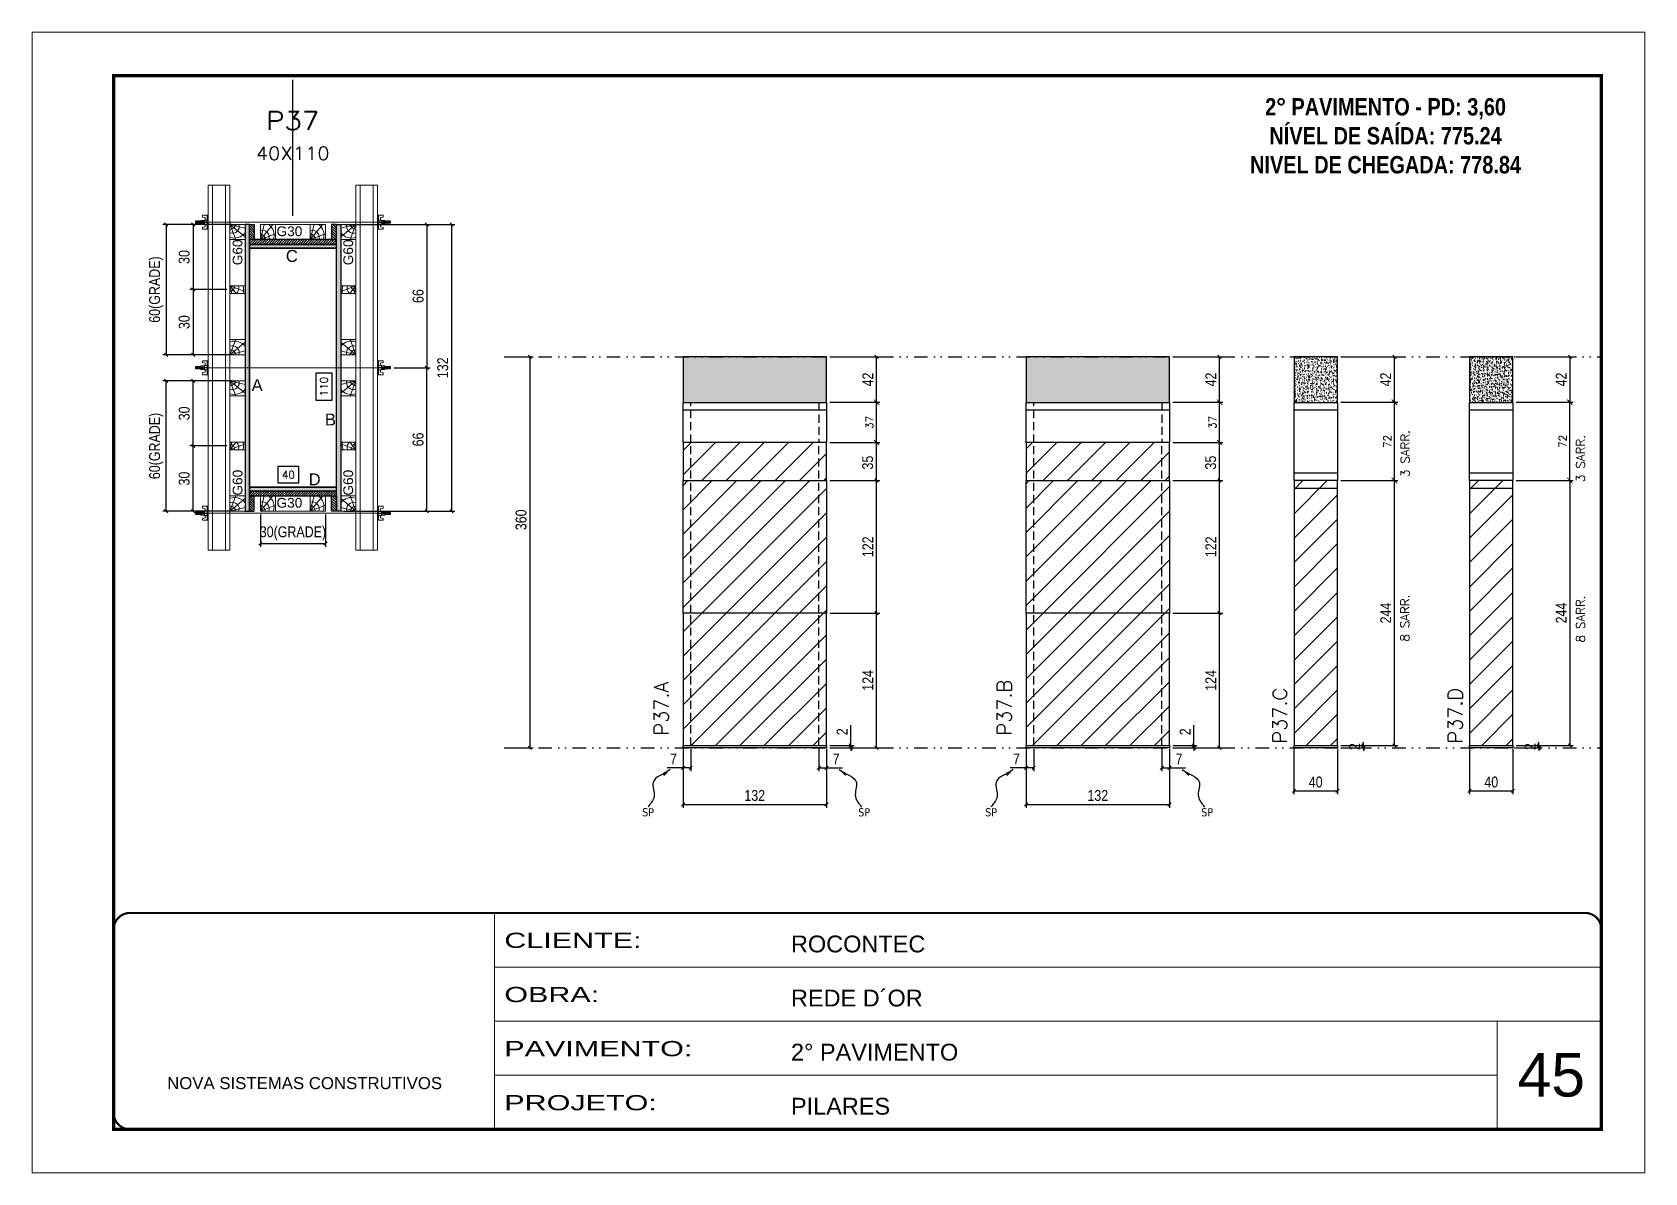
# Model space of a CAD drawing. Extents: x 2949 to 9203, y -16089 to 12527.
# Drawn here: x 2949 to 4434, y -1158 to -108 of the extents above; entities that cross this region are included whole.
import ezdxf
from ezdxf.enums import TextEntityAlignment as Align

# ---------------------------------------------------------------- set-up
doc = ezdxf.new("R2010")
doc.units = 0
for name, pattern in [('CONTINUO', [0]), ('DASHED', [0.75, 0.5, -0.25]), ('DIVIDE2', [0.625, 0.25, -0.125, 0, -0.125, 0, -0.125]), ('HIDDEN', [0.375, 0.25, -0.125])]:
    doc.linetypes.add(name, pattern=pattern)
for name, color, linetype, lineweight in [('CARIMBO', 255, 'Continuous', 9), ('Folhas', 255, 'Continuous', 9), ('Hachura', 251, 'Continuous', 9), ('Madeira', 126, 'Continuous', 18), ('Perfil Metálico', 224, 'Continuous', 18), ('SARRAFO DE PRESSAO', 251, 'DASHED', 9), ('Texto Seção', 7, 'Continuous', 15)]:
    doc.layers.add(name, color=color, linetype=linetype, lineweight=lineweight)
for name, color, linetype in [('CHAPA', 1, 'Continuous'), ('COTA', 241, 'Continuous'), ('cotas', 4, 'Continuous'), ('FUNDOS', 1, 'Continuous'), ('MEIO_PONT', 93, 'Continuous'), ('NOMENCLATURA', 7, 'Continuous'), ('Nível', 160, 'Continuous'), ('Painéis', 200, 'Continuous'), ('SARR_2.2x7', 40, 'Continuous'), ('SARRAFO', 251, 'Continuous'), ('Sarrafo de Pressão', 42, 'HIDDEN'), ('texto', 7, 'Continuous'), ('Texto de Titulo', 7, 'Continuous'), ('Texto Qtd Sarr', 242, 'Continuous'), ('TEXTO_GERAL', 7, 'Continuous')]:
    doc.layers.add(name, color=color, linetype=linetype)
doc.styles.add('ARIAL', font='arial.ttf')
doc.styles.add('COTA TECNICA', font='techl___.ttf', dxfattribs={"height": 10})
doc.styles.add('COTA TECNICA 2X', font='techl___.ttf', dxfattribs={"height": 10})
doc.styles.add('COTA TECNICA-50', font='techl___.ttf', dxfattribs={"height": 10})
doc.styles.add('REGUA-120', font='ROMANS.shx', dxfattribs={"height": 15})
doc.styles.add('ROMANC', font='techb___.ttf', dxfattribs={"height": 2.5})
doc.styles.add('ROMANS', font='romans.shx')
doc.styles.add('SANSSERIF', font='sas_____.pfb')
doc.styles.get("Standard").update_dxf_attribs({"font": 'arial.ttf'})
doc.styles.add('Tecnologia', font='')
doc.styles.get('Tecnologia').set_extended_font_data('Forgotten Futurist')
doc.dimstyles.new('COTA PAINEL-50', dxfattribs={"dimtxt": 10, "dimasz": 3, "dimexe": 3, "dimexo": 3, "dimgap": 3, "dimtad": 1, "dimdec": 1, "dimzin": 12, "dimdsep": 46, "dimtxsty": 'COTA TECNICA-50', "dimblk1": 'OBLIQUE', "dimblk2": 'OBLIQUE', "dimsah": 1, "dimcen": 0.9, "dimclrd": 4, "dimclre": 4, "dimclrt": 240, "dimadec": 1, "dimazin": 3, "dimtfac": 1, "dimtdec": 1, "dimtmove": 0, "dimatfit": 3, "dimfxl": 1, "dimtolj": 1, "dimtzin": 12, "dimarcsym": 0})
doc.dimstyles.new('Cota Paínel', dxfattribs={"dimtxt": 7, "dimasz": 5, "dimexe": 3, "dimexo": 3, "dimgap": 3, "dimtad": 1, "dimdec": 1, "dimzin": 12, "dimdsep": 46, "dimtxsty": 'ROMANS', "dimblk": 'ARCHTICK', "dimcen": 0, "dimclrd": 4, "dimclre": 4, "dimclrt": 1, "dimadec": 1, "dimazin": 3, "dimtfac": 1, "dimtdec": 1, "dimtmove": 0, "dimatfit": 3, "dimldrblk": 'OBLIQUE', "dimfxl": 1, "dimtolj": 1, "dimtzin": 12, "dimarcsym": 0})
doc.dimstyles.new('PAINEL', dxfattribs={"dimtxt": 10, "dimasz": 3, "dimexe": 3, "dimexo": 3, "dimgap": 3, "dimtad": 1, "dimdec": 1, "dimzin": 12, "dimdsep": 46, "dimtxsty": 'COTA TECNICA', "dimblk1": 'OBLIQUE', "dimblk2": 'OBLIQUE', "dimsah": 1, "dimcen": 0.9, "dimclrd": 4, "dimclre": 4, "dimclrt": 240, "dimadec": 1, "dimazin": 3, "dimtfac": 1, "dimtdec": 1, "dimtmove": 0, "dimatfit": 3, "dimfxl": 1, "dimtolj": 1, "dimtzin": 12, "dimarcsym": 0})
doc.dimstyles.new('SECAO PILAR', dxfattribs={"dimtxt": 10, "dimasz": 3, "dimexe": 3, "dimexo": 3, "dimgap": 3, "dimtad": 1, "dimdec": 1, "dimlfac": 0.5, "dimzin": 12, "dimdsep": 46, "dimtxsty": 'COTA TECNICA 2X', "dimblk1": 'OBLIQUE', "dimblk2": 'OBLIQUE', "dimsah": 1, "dimcen": 0.9, "dimclrd": 256, "dimclre": 256, "dimclrt": 256, "dimadec": 1, "dimazin": 3, "dimtfac": 1, "dimtdec": 1, "dimtmove": 0, "dimatfit": 3, "dimfxl": 1, "dimtolj": 1, "dimtzin": 12, "dimarcsym": 0})
doc.dimstyles.new('SECÇÃO 2', dxfattribs={"dimtxt": 7, "dimasz": 6, "dimexe": 0.18, "dimexo": 2, "dimgap": -4, "dimtad": 3, "dimdec": 1, "dimlfac": 0.5, "dimzin": 12, "dimdsep": 46, "dimtxsty": 'ROMANS', "dimblk": 'ARCHTICK', "dimcen": 0.09, "dimse1": 1, "dimse2": 1, "dimsd1": 1, "dimsd2": 1, "dimclrd": 180, "dimclre": 5, "dimclrt": 1, "dimadec": 0, "dimazin": 3, "dimtfac": 1, "dimtdec": 1, "dimtofl": 0, "dimtmove": 0, "dimatfit": 3, "dimldrblk": 'ARCHTICK', "dimfxl": 1, "dimtolj": 1, "dimtzin": 0, "dimarcsym": 0})
doc.dimstyles.get("Standard").update_dxf_attribs({"dimtxt": 0.18, "dimasz": 0.18, "dimexe": 0.18, "dimexo": 0.0625, "dimgap": 0.09, "dimtad": 0, "dimtih": 1, "dimtoh": 1, "dimdec": 4, "dimzin": 0, "dimdsep": 46, "dimtxsty": 'Standard', "dimcen": 0.09, "dimadec": 0, "dimazin": 0, "dimtfac": 1, "dimtdec": 4, "dimtofl": 0, "dimtmove": 0, "dimatfit": 3, "dimfxl": 1, "dimtolj": 1, "dimtzin": 0, "dimarcsym": 0})
pattern_1 = [(45, (-127670.467, -33050.646), (-11.2253202, 11.2253202), [])]

msp = doc.modelspace()

# ---------------------------------------------------------------- texts
at = {"layer": 'CARIMBO', "style": 'ARIAL'}
msp.add_text('45', height=40, dxfattribs=at).set_placement((4316.89, -1087.45))
at = {"layer": 'NOMENCLATURA', "color": 2, "insert": (4195.36, -141.53), "char_height": 16, "attachment_point": 2, "style": 'ROMANC'}
msp.add_mtext_dynamic_manual_height_columns('\\P2° PAVIMENTO - PD: 3,60\\PNÍVEL DE SAÍDA: 775.24\\PNIVEL DE CHEGADA: 778.84', width=300.2766, gutter_width=1, heights=[0], dxfattribs=at)
at = {"layer": 'texto', "color": 0, "char_height": 7.5, "attachment_point": 5}
for insert in [(3516.15, -825.8), (3715.17, -825.8), (3832.02, -825.8), (4031.04, -825.8)]:
    msp.add_mtext('{\\fTahoma|b0|i0|c0|p34;\\C4;SP}', dxfattribs=dict(at, insert=insert))
at = {"layer": 'Texto Seção', "color": 0, "linetype": 'Continuous', "style": 'SANSSERIF'}
for p in [(3138.08, -322.08), (3240.02, -322.08), (3138.08, -534.15), (3240.02, -534.15)]:
    msp.add_text('G60', height=9, rotation=90, dxfattribs=at).set_placement(p, align=Align.MIDDLE_LEFT)
at = {"layer": 'Texto Seção', "linetype": 'Continuous', "style": 'ROMANS'}
for s, p in [('3 SARR.', (4217.37, -517.11)), ('3 SARR.', (4378.87, -521.68)), ('8 SARR.', (4217.16, -668.57)), ('8 SARR.', (4378.87, -669.39))]:
    msp.add_text(s, height=8, rotation=90, dxfattribs=at).set_placement(p)
at = {"layer": 'Texto Seção', "char_height": 13, "width": 285.3299, "attachment_point": 7, "rotation": 90, "style": 'REGUA-120'}
for s, insert in [('P37.A', (3534.92, -755.06)), ('P37.B', (3850.79, -755.06)), ('P37.C', (4104.39, -762.38)), ('P37.D', (4266.05, -762.38))]:
    msp.add_mtext(s, dxfattribs=dict(at, insert=insert))
at = {"layer": 'TEXTO_GERAL', "style": 'ARIAL'}
for s, p in [('C', (3188.11, -313.55)), ('A', (3156.16, -432.48)), ('B', (3223.66, -464.11)), ('D', (3209.06, -519.23))]:
    msp.add_text(s, height=11, dxfattribs=at).set_placement(p, align=Align.MIDDLE_CENTER)
at = {"layer": 'TEXTO_GERAL', "color": 0, "linetype": 'Continuous', "char_height": 9, "width": 285.3299, "attachment_point": 7, "style": 'SANSSERIF'}
for insert in [(3173.97, -295.42), (3173.97, -545.42)]:
    msp.add_mtext('G30', dxfattribs=dict(at, insert=insert))

# ---------------------------------------------------------------- blocks, each defined once
blk = doc.blocks.new('9999999999')
at = {"color": 30, "linetype": 'CONTINUO'}
for p, q in [((98564.6, 34230.2), (98564.6, 34429.4)), ((98564.6, 34379.6), (99584, 34379.6)), ((98564.6, 34329.8), (99488, 34329.8)), ((99584, 34329.8), (99488, 34329.8)), ((99488, 34329.8), (99488, 34230.2)), ((98564.6, 34280), (99488, 34280))]:
    blk.add_line(p, q, dxfattribs=at)
at = {"color": 30, "linetype": 'CONTINUO', "const_width": 2}
blk.add_lwpolyline([(99584, 34230.2), (99584, 34414.4, 0.414214), (99569, 34429.4), (98229, 34429.4, 0.414214), (98214, 34414.4), (98214, 34245.2, 0.414214), (98229, 34230.2), (99584, 34230.2)], format="xyb", dxfattribs=at)
at = {"layer": 'Folhas'}
blk.add_lwpolyline([(98139, 34190.2), (99624, 34190.2), (99624, 35240.2), (98139, 35240.2)], close=True, dxfattribs=at)
at = {"layer": 'Folhas', "color": 30, "const_width": 3}
blk.add_lwpolyline([(98214, 34230.2), (99584, 34230.2), (99584, 35200.2), (98214, 35200.2)], close=True, dxfattribs=at)
at = {"color": 7, "linetype": 'Continuous', "ltscale": 5, "style": 'ARIAL'}
for s, height, p in [('ROCONTEC', 15.48, (98837.7, 34393.1)), ('REDE D´OR', 15.48, (98837.7, 34343.3)), ('2° PAVIMENTO', 15.483, (98837.7, 34293.5)), ('NOVA SISTEMAS CONSTRUTIVOS', 11.059, (98263.2, 34267.2)), ('PILARES', 15.48, (98837.7, 34243.7))]:
    blk.add_text(s, height=height, dxfattribs=at).set_placement(p)
at = {"layer": 'Folhas', "color": 7, "style": 'Tecnologia', "width": 1.5}
for s, p in [('CLIENTE:', (98573.7, 34397.2)), ('OBRA:', (98573.7, 34347.3)), ('PAVIMENTO:', (98573.7, 34297.5)), ('PROJETO:', (98573.7, 34247.7))]:
    blk.add_text(s, height=14, dxfattribs=at).set_placement(p)
blk = doc.blocks.new('_Oblique')
at = {"color": 0, "linetype": 'ByBlock', "lineweight": -2}
blk.add_line((-0.5, -0.5), (0.5, 0.5), dxfattribs=at)
blk = doc.blocks.new('*D1587')
at = {"layer": 'cotas', "color": 4, "linetype": 'ByBlock', "lineweight": -2, "transparency": 16777216}
for p, q in [((3386.7, -406.3), (3410.4, -406.3)), ((3407.4, -406.3), (3407.4, -766.3)), ((3386.7, -766.3), (3410.4, -766.3))]:
    blk.add_line(p, q, dxfattribs=at)
at = {"layer": 'Defpoints', "color": 0, "linetype": 'ByBlock', "transparency": 16777216}
for p in [(3383.7, -406.3), (3383.7, -766.3), (3407.4, -766.3)]:
    blk.add_point(p, dxfattribs=at)
at = {"layer": 'cotas', "color": 4, "linetype": 'ByBlock', "lineweight": -2, "transparency": 16777216, "xscale": 3, "yscale": 3, "zscale": 3}
for p, rotation in [((3407.4, -406.3), 90), ((3407.4, -766.3), 270)]:
    blk.add_blockref('_Oblique', p, dxfattribs=dict(at, rotation=rotation))
at = {"layer": 'cotas', "color": 240, "linetype": 'ByBlock', "transparency": 16777216, "insert": (3399.2, -556.5), "char_height": 10, "attachment_point": 5, "rotation": 90, "style": 'COTA TECNICA'}
blk.add_mtext('\\A1;360', dxfattribs=at)
blk = doc.blocks.new('*D1565')
at = {"layer": 'COTA', "color": 4, "lineweight": -2, "transparency": 16777216}
for p, q in [((3548.4, -767.3), (3548.4, -821.5)), ((3680.4, -767.3), (3680.4, -821.5)), ((3548.4, -818.5), (3680.4, -818.5))]:
    blk.add_line(p, q, dxfattribs=at)
at = {"layer": 'Defpoints', "color": 0, "transparency": 16777216}
for p in [(3548.4, -764.3), (3680.4, -764.3), (3680.4, -818.5)]:
    blk.add_point(p, dxfattribs=at)
at = {"layer": 'COTA', "color": 4, "lineweight": -2, "transparency": 16777216, "xscale": 3, "yscale": 3, "zscale": 3, "rotation": 180}
blk.add_blockref('_Oblique', (3548.4, -818.5), dxfattribs=at)
at = {"layer": 'COTA', "color": 4, "lineweight": -2, "transparency": 16777216, "xscale": 3, "yscale": 3, "zscale": 3}
blk.add_blockref('_Oblique', (3680.4, -818.5), dxfattribs=at)
at = {"layer": 'COTA', "color": 240, "transparency": 16777216, "insert": (3614.4, -810.3), "char_height": 10, "attachment_point": 5, "style": 'COTA TECNICA'}
blk.add_mtext('\\A1;132', dxfattribs=at)
blk = doc.blocks.new('*D1566')
at = {"layer": 'COTA', "color": 4, "lineweight": -2, "transparency": 16777216}
for p, q in [((3683.4, -406.3), (3729.6, -406.3)), ((3726.6, -448.3), (3726.6, -406.3)), ((3683.4, -448.3), (3729.6, -448.3))]:
    blk.add_line(p, q, dxfattribs=at)
at = {"layer": 'Defpoints', "color": 0, "transparency": 16777216}
for p in [(3680.4, -406.3), (3726.6, -406.3), (3680.4, -448.3)]:
    blk.add_point(p, dxfattribs=at)
at = {"layer": 'COTA', "color": 4, "lineweight": -2, "transparency": 16777216, "xscale": 3, "yscale": 3, "zscale": 3}
for p, rotation in [((3726.6, -406.3), 90), ((3726.6, -448.3), 270)]:
    blk.add_blockref('_Oblique', p, dxfattribs=dict(at, rotation=rotation))
at = {"layer": 'COTA', "color": 240, "transparency": 16777216, "insert": (3718.6, -427.3), "char_height": 10, "attachment_point": 5, "rotation": 90, "style": 'COTA TECNICA'}
blk.add_mtext('\\A1;42', dxfattribs=at)
blk = doc.blocks.new('*D1567')
at = {"layer": 'COTA', "color": 4, "lineweight": -2, "transparency": 16777216}
for p, q in [((3683.4, -642.3), (3729.6, -642.3)), ((3726.6, -766.3), (3726.6, -642.3)), ((3683.4, -766.3), (3729.6, -766.3))]:
    blk.add_line(p, q, dxfattribs=at)
at = {"layer": 'Defpoints', "color": 0, "transparency": 16777216}
for p in [(3680.4, -642.3), (3726.6, -642.3), (3680.4, -766.3)]:
    blk.add_point(p, dxfattribs=at)
at = {"layer": 'COTA', "color": 4, "lineweight": -2, "transparency": 16777216, "xscale": 3, "yscale": 3, "zscale": 3}
for p, rotation in [((3726.6, -642.3), 90), ((3726.6, -766.3), 270)]:
    blk.add_blockref('_Oblique', p, dxfattribs=dict(at, rotation=rotation))
at = {"layer": 'COTA', "color": 240, "transparency": 16777216, "insert": (3718.6, -704.3), "char_height": 10, "attachment_point": 5, "rotation": 90, "style": 'COTA TECNICA-50'}
blk.add_mtext('\\A1;124', dxfattribs=at)
blk = doc.blocks.new('*D1568')
at = {"layer": 'COTA', "color": 4, "lineweight": -2, "transparency": 16777216}
for p, q in [((3702.9, -764.3), (3702.9, -745.5)), ((3683.4, -764.3), (3705.9, -764.3)), ((3683.4, -766.3), (3705.9, -766.3)), ((3702.9, -766.3), (3702.9, -764.3)), ((3702.9, -766.3), (3702.9, -769.3))]:
    blk.add_line(p, q, dxfattribs=at)
at = {"layer": 'Defpoints', "color": 0, "transparency": 16777216}
for p in [(3680.4, -764.3), (3680.4, -766.3), (3702.9, -766.3)]:
    blk.add_point(p, dxfattribs=at)
at = {"layer": 'COTA', "color": 4, "lineweight": -2, "transparency": 16777216, "xscale": 3, "yscale": 3, "zscale": 3}
for p, rotation in [((3702.9, -764.3), 270), ((3702.9, -766.3), 90)]:
    blk.add_blockref('_Oblique', p, dxfattribs=dict(at, rotation=rotation))
at = {"layer": 'COTA', "color": 240, "transparency": 16777216, "insert": (3694.9, -751.6), "char_height": 10, "attachment_point": 5, "rotation": 90, "style": 'COTA TECNICA-50'}
blk.add_mtext('\\A1;2', dxfattribs=at)
blk = doc.blocks.new('*D1569')
at = {"layer": 'COTA', "color": 4, "linetype": 'ByBlock', "lineweight": -2, "transparency": 16777216}
for p, q in [((3683.4, -520.3), (3729.6, -520.3)), ((3726.6, -642.3), (3726.6, -520.3)), ((3683.4, -642.3), (3729.6, -642.3))]:
    blk.add_line(p, q, dxfattribs=at)
at = {"layer": 'Defpoints', "color": 0, "linetype": 'ByBlock', "transparency": 16777216}
for p in [(3680.4, -520.3), (3726.6, -520.3), (3680.4, -642.3)]:
    blk.add_point(p, dxfattribs=at)
at = {"layer": 'COTA', "color": 4, "linetype": 'ByBlock', "lineweight": -2, "transparency": 16777216, "xscale": 3, "yscale": 3, "zscale": 3}
for p, rotation in [((3726.6, -520.3), 90), ((3726.6, -642.3), 270)]:
    blk.add_blockref('_Oblique', p, dxfattribs=dict(at, rotation=rotation))
at = {"layer": 'COTA', "color": 240, "linetype": 'ByBlock', "transparency": 16777216, "insert": (3718.6, -581.3), "char_height": 10, "attachment_point": 5, "rotation": 90, "style": 'COTA TECNICA'}
blk.add_mtext('\\A1;122', dxfattribs=at)
blk = doc.blocks.new('*D1570')
at = {"layer": 'COTA', "color": 4, "lineweight": -2, "transparency": 16777216}
for p, q in [((3548.4, -769.3), (3548.4, -787.8)), ((3555.4, -767.3), (3555.4, -787.8)), ((3548.4, -784.8), (3533.7, -784.8)), ((3555.4, -784.8), (3548.4, -784.8))]:
    blk.add_line(p, q, dxfattribs=at)
at = {"layer": 'Defpoints', "color": 0, "transparency": 16777216}
for p in [(3548.4, -766.3), (3555.4, -764.3), (3548.4, -784.8)]:
    blk.add_point(p, dxfattribs=at)
at = {"layer": 'COTA', "color": 4, "lineweight": -2, "transparency": 16777216, "xscale": 3, "yscale": 3, "zscale": 3, "rotation": 180}
blk.add_blockref('_Oblique', (3548.4, -784.8), dxfattribs=at)
at = {"layer": 'COTA', "color": 4, "lineweight": -2, "transparency": 16777216, "xscale": 3, "yscale": 3, "zscale": 3}
blk.add_blockref('_Oblique', (3555.4, -784.8), dxfattribs=at)
at = {"layer": 'COTA', "color": 240, "transparency": 16777216, "insert": (3539.5, -776.7), "char_height": 10, "attachment_point": 5, "style": 'COTA TECNICA-50'}
blk.add_mtext('\\A1;7', dxfattribs=at)
blk = doc.blocks.new('*D1571')
at = {"layer": 'COTA', "color": 4, "lineweight": -2, "transparency": 16777216}
for p, q in [((3673.4, -767.3), (3673.4, -787.8)), ((3680.4, -769.3), (3680.4, -787.8)), ((3673.4, -784.8), (3680.4, -784.8)), ((3680.4, -784.8), (3695.1, -784.8))]:
    blk.add_line(p, q, dxfattribs=at)
at = {"layer": 'Defpoints', "color": 0, "transparency": 16777216}
for p in [(3673.4, -764.3), (3680.4, -766.3), (3680.4, -784.8)]:
    blk.add_point(p, dxfattribs=at)
at = {"layer": 'COTA', "color": 4, "lineweight": -2, "transparency": 16777216, "xscale": 3, "yscale": 3, "zscale": 3, "rotation": 180}
blk.add_blockref('_Oblique', (3673.4, -784.8), dxfattribs=at)
at = {"layer": 'COTA', "color": 4, "lineweight": -2, "transparency": 16777216, "xscale": 3, "yscale": 3, "zscale": 3}
blk.add_blockref('_Oblique', (3680.4, -784.8), dxfattribs=at)
at = {"layer": 'COTA', "color": 240, "transparency": 16777216, "insert": (3689.3, -776.7), "char_height": 10, "attachment_point": 5, "style": 'COTA TECNICA-50'}
blk.add_mtext('\\A1;7', dxfattribs=at)
blk = doc.blocks.new('*D1572')
at = {"layer": 'COTA', "color": 4, "lineweight": -2, "transparency": 16777216}
for p, q in [((4154, -520.3), (4206.5, -520.3)), ((4203.5, -764.3), (4203.5, -520.3)), ((4154, -764.3), (4206.5, -764.3))]:
    blk.add_line(p, q, dxfattribs=at)
at = {"layer": 'Defpoints', "color": 0, "transparency": 16777216}
for p in [(4151, -520.3), (4203.5, -520.3), (4151, -764.3)]:
    blk.add_point(p, dxfattribs=at)
at = {"layer": 'COTA', "color": 4, "lineweight": -2, "transparency": 16777216, "xscale": 3, "yscale": 3, "zscale": 3}
for p, rotation in [((4203.5, -520.3), 90), ((4203.5, -764.3), 270)]:
    blk.add_blockref('_Oblique', p, dxfattribs=dict(at, rotation=rotation))
at = {"layer": 'COTA', "color": 240, "transparency": 16777216, "insert": (4195.5, -642.3), "char_height": 10, "attachment_point": 5, "rotation": 90, "style": 'COTA TECNICA'}
blk.add_mtext('\\A1;244', dxfattribs=at)
blk = doc.blocks.new('*D1573')
at = {"layer": 'COTA', "color": 4, "lineweight": -2, "transparency": 16777216}
for p, q in [((4154, -406.3), (4206.5, -406.3)), ((4203.5, -448.3), (4203.5, -406.3)), ((4154, -448.3), (4206.5, -448.3))]:
    blk.add_line(p, q, dxfattribs=at)
at = {"layer": 'Defpoints', "color": 0, "transparency": 16777216}
for p in [(4151, -406.3), (4203.5, -406.3), (4151, -448.3)]:
    blk.add_point(p, dxfattribs=at)
at = {"layer": 'COTA', "color": 4, "lineweight": -2, "transparency": 16777216, "xscale": 3, "yscale": 3, "zscale": 3}
for p, rotation in [((4203.5, -406.3), 90), ((4203.5, -448.3), 270)]:
    blk.add_blockref('_Oblique', p, dxfattribs=dict(at, rotation=rotation))
at = {"layer": 'COTA', "color": 240, "transparency": 16777216, "insert": (4195.5, -427.3), "char_height": 10, "attachment_point": 5, "rotation": 90, "style": 'COTA TECNICA'}
blk.add_mtext('\\A1;42', dxfattribs=at)
blk = doc.blocks.new('*D1574')
at = {"layer": 'COTA', "color": 4, "lineweight": -2, "transparency": 16777216}
for p, q in [((4111, -767.3), (4111, -809)), ((4151, -767.3), (4151, -809)), ((4111, -806), (4151, -806))]:
    blk.add_line(p, q, dxfattribs=at)
at = {"layer": 'Defpoints', "color": 0, "transparency": 16777216}
for p in [(4111, -764.3), (4151, -764.3), (4151, -806)]:
    blk.add_point(p, dxfattribs=at)
at = {"layer": 'COTA', "color": 4, "lineweight": -2, "transparency": 16777216, "xscale": 3, "yscale": 3, "zscale": 3, "rotation": 180}
blk.add_blockref('_Oblique', (4111, -806), dxfattribs=at)
at = {"layer": 'COTA', "color": 4, "lineweight": -2, "transparency": 16777216, "xscale": 3, "yscale": 3, "zscale": 3}
blk.add_blockref('_Oblique', (4151, -806), dxfattribs=at)
at = {"layer": 'COTA', "color": 240, "transparency": 16777216, "insert": (4131, -797.9), "char_height": 10, "attachment_point": 5, "style": 'COTA TECNICA'}
blk.add_mtext('\\A1;40', dxfattribs=at)
blk = doc.blocks.new('*D1575')
at = {"layer": 'COTA', "color": 4, "lineweight": -2, "transparency": 16777216}
for p, q in [((4154, -764.3), (4177.9, -764.3)), ((4154, -766.3), (4177.9, -766.3)), ((4174.9, -764.3), (4174.9, -761.3)), ((4174.9, -766.3), (4174.9, -764.3)), ((4174.9, -766.3), (4174.9, -769.3))]:
    blk.add_line(p, q, dxfattribs=at)
at = {"layer": 'Defpoints', "color": 0, "transparency": 16777216}
for p in [(4151, -764.3), (4151, -766.3), (4174.9, -764.3)]:
    blk.add_point(p, dxfattribs=at)
at = {"layer": 'COTA', "color": 4, "lineweight": -2, "transparency": 16777216, "xscale": 3, "yscale": 3, "zscale": 3}
for p, rotation in [((4174.9, -764.3), 270), ((4174.9, -766.3), 90)]:
    blk.add_blockref('_Oblique', p, dxfattribs=dict(at, rotation=rotation))
at = {"layer": 'COTA', "color": 240, "transparency": 16777216, "insert": (4166.9, -765.3), "char_height": 10, "attachment_point": 5, "rotation": 90, "style": 'COTA TECNICA-50'}
blk.add_mtext('\\A1;2', dxfattribs=at)
blk = doc.blocks.new('titulo1')
at = {"layer": 'Defpoints', "color": 252, "linetype": 'HIDDEN', "ltscale": 2}
blk.add_line((0, 0), (0, 125), dxfattribs=at)
at = {"layer": 'Defpoints', "style": 'ROMANS', "oblique": 15}
blk.add_attdef('FOLHA', text='', height=10, dxfattribs=at).set_placement((0, 15.6), align=Align.MIDDLE_CENTER)
at = {"layer": 'Texto Qtd Sarr', "color": 3, "style": 'ROMANS', "oblique": 15}
for tag, height, p in [('TITULO', 17, (0, 71.4)), ('SEÇÃO', 12, (0, 41.5))]:
    blk.add_attdef(tag, text='', height=height, dxfattribs=at).set_placement(p, align=Align.MIDDLE_CENTER)
blk = doc.blocks.new('*D1576')
at = {"layer": 'COTA', "color": 180, "lineweight": -2, "transparency": 16777216}
for p, q in [((3225.1, -421.3), (3210.1, -421.3)), ((3210.1, -421.3), (3210.1, -446.3)), ((3225.1, -446.3), (3225.1, -421.3)), ((3210.1, -446.3), (3225.1, -446.3))]:
    blk.add_line(p, q, dxfattribs=at)
at = {"layer": 'Defpoints', "color": 0, "transparency": 16777216}
for p in [(3229.1, -306.5), (3229.1, -306.5), (3229.1, -526.5)]:
    blk.add_point(p, dxfattribs=at)
at = {"layer": 'COTA', "color": 1, "transparency": 16777216, "insert": (3217.6, -433.8), "char_height": 7, "attachment_point": 5, "rotation": 90, "style": 'ROMANS'}
blk.add_mtext('\\A1;110', dxfattribs=at)
blk = doc.blocks.new('_ArchTick')
at = {"color": 0, "linetype": 'ByBlock', "const_width": 0.15}
blk.add_lwpolyline([(-0.5, -0.5), (0.5, 0.5)], dxfattribs=at)
blk = doc.blocks.new('*D1577')
at = {"layer": 'COTA', "lineweight": -2, "transparency": 16777216}
for p, q in [((3236.1, -284.5), (3338.3, -284.5)), ((3335.3, -548.5), (3335.3, -284.5)), ((3236.1, -548.5), (3338.3, -548.5))]:
    blk.add_line(p, q, dxfattribs=at)
at = {"layer": 'Defpoints', "color": 0, "transparency": 16777216}
for p in [(3233.1, -284.5), (3335.3, -284.5), (3233.1, -548.5)]:
    blk.add_point(p, dxfattribs=at)
at = {"layer": 'COTA', "lineweight": -2, "transparency": 16777216, "xscale": 3, "yscale": 3, "zscale": 3}
for p, rotation in [((3335.3, -284.5), 90), ((3335.3, -548.5), 270)]:
    blk.add_blockref('_Oblique', p, dxfattribs=dict(at, rotation=rotation))
at = {"layer": 'COTA', "transparency": 16777216, "insert": (3327.1, -416.5), "char_height": 10, "attachment_point": 5, "rotation": 90, "style": 'COTA TECNICA 2X'}
blk.add_mtext('\\A1;132', dxfattribs=at)
blk = doc.blocks.new('*D1578')
at = {"layer": 'COTA', "lineweight": -2, "transparency": 16777216}
for p, q in [((3281.9, -416.5), (3315.5, -416.5)), ((3312.5, -548.5), (3312.5, -416.5)), ((3270.1, -548.5), (3315.5, -548.5))]:
    blk.add_line(p, q, dxfattribs=at)
at = {"layer": 'Defpoints', "color": 0, "transparency": 16777216}
for p in [(3278.9, -416.5), (3312.5, -416.5), (3267.1, -548.5)]:
    blk.add_point(p, dxfattribs=at)
at = {"layer": 'COTA', "lineweight": -2, "transparency": 16777216, "xscale": 3, "yscale": 3, "zscale": 3}
for p, rotation in [((3312.5, -416.5), 90), ((3312.5, -548.5), 270)]:
    blk.add_blockref('_Oblique', p, dxfattribs=dict(at, rotation=rotation))
at = {"layer": 'COTA', "transparency": 16777216, "insert": (3304.4, -482.5), "char_height": 10, "attachment_point": 5, "rotation": 90, "style": 'COTA TECNICA 2X'}
blk.add_mtext('\\A1;66', dxfattribs=at)
blk = doc.blocks.new('*D1579')
at = {"layer": 'COTA', "lineweight": -2, "transparency": 16777216}
for p, q in [((3270.1, -284.5), (3315.5, -284.5)), ((3312.5, -284.5), (3312.5, -416.5)), ((3281.9, -416.5), (3315.5, -416.5))]:
    blk.add_line(p, q, dxfattribs=at)
at = {"layer": 'Defpoints', "color": 0, "transparency": 16777216}
for p in [(3267.1, -284.5), (3278.9, -416.5), (3312.5, -416.5)]:
    blk.add_point(p, dxfattribs=at)
at = {"layer": 'COTA', "lineweight": -2, "transparency": 16777216, "xscale": 3, "yscale": 3, "zscale": 3}
for p, rotation in [((3312.5, -284.5), 90), ((3312.5, -416.5), 270)]:
    blk.add_blockref('_Oblique', p, dxfattribs=dict(at, rotation=rotation))
at = {"layer": 'COTA', "transparency": 16777216, "insert": (3304.4, -350.5), "char_height": 10, "attachment_point": 5, "rotation": 90, "style": 'COTA TECNICA 2X'}
blk.add_mtext('\\A1;66', dxfattribs=at)
blk = doc.blocks.new('*D1580')
at = {"layer": 'COTA', "color": 180, "lineweight": -2, "transparency": 16777216}
for p, q in [((3194.6, -507.5), (3175.3, -507.5)), ((3175.3, -507.5), (3175.3, -522.5)), ((3194.6, -522.5), (3194.6, -507.5)), ((3175.3, -522.5), (3194.6, -522.5))]:
    blk.add_line(p, q, dxfattribs=at)
at = {"layer": 'Defpoints', "color": 0, "transparency": 16777216}
for p in [(3149.1, -526.5), (3149.1, -526.5), (3229.1, -526.5)]:
    blk.add_point(p, dxfattribs=at)
at = {"layer": 'COTA', "color": 1, "transparency": 16777216, "insert": (3184.9, -515), "char_height": 7, "attachment_point": 5, "style": 'ROMANS'}
blk.add_mtext('\\A1;40', dxfattribs=at)
blk = doc.blocks.new('C')
at = {"layer": 'Hachura', "color": 0}
for p, q in [((0, 3.22), (0, -3.22)), ((0.45, 3.22), (0, 3.22)), ((0.46, 3.16), (0, 3.16)), ((0.46, 3.05), (0, 3.05)), ((0.46, 2.88), (0, 2.88)), ((0, 2.75), (0, -1.16)), ((0.46, 2.65), (0, 2.65)), ((0.46, 2.23), (0, 2.23)), ((0.46, 1.51), (0, 1.51)), ((0.39, 0.49), (0.17, 0.49)), ((0.45, -3.23), (0.45, 3.22)), ((0.45, 3.22), (2.58, 3.22)), ((1.74, 0.97), (0.45, 0.97)), ((1.45, 0.1), (0.45, 0.1)), ((1.35, 1.94), (1.35, 0.96)), ((2.58, 2.39), (1.47, 2.09)), ((1.74, -0.97), (1.74, 0.97)), ((1.74, 0.97), (1.74, 0.84)), ((1.74, 0.97), (1.74, 0.84)), ((1.74, 0.84), (3.35, 0.84)), ((3.35, 0.45), (1.74, 0.45)), ((2.58, 3.22), (2.58, 2.39)), ((3.32, 0.84), (3.32, -0.84)), ((3.35, 0.84), (3.35, -0.84)), ((3.68, 0.45), (3.35, 0.45)), ((3.84, -0.52), (3.35, 0.45)), ((3.35, 0.06), (3.67, -0.57)), ((3.68, 0.45), (4.16, -0.52)), ((3.72, 0.5), (4.25, -0.57)), ((4.37, -0.55), (3.83, 0.53)), ((4.15, 0.45), (3.93, 0.45)), ((4.42, -0.52), (3.93, 0.45)), ((4.15, 0.45), (4.26, 0.45)), ((4.26, 0.45), (4.74, -0.52)), ((4.3, 0.5), (4.83, -0.57)), ((4.95, -0.55), (4.41, 0.53)), ((4.51, 0.45), (4.84, 0.45)), ((5, -0.52), (4.51, 0.45)), ((4.84, 0.45), (5.32, -0.52)), ((4.88, 0.5), (5.41, -0.57)), ((5.53, -0.55), (4.99, 0.53)), ((5.58, -0.52), (5.09, 0.45)), ((5.42, 0.45), (5.09, 0.45)), ((5.58, -0.52), (5.09, 0.45)), ((5.42, 0.45), (5.74, -0.19)), ((5.46, 0.5), (5.74, -0.07)), ((5.74, 0.19), (5.57, 0.53)), ((5.74, 0.32), (5.68, 0.45)), ((5.68, 0.45), (5.74, 0.45)), ((5.74, 0.45), (5.9, 0.29)), ((5.74, 0.45), (5.74, -0.52)), ((5.9, -0.36), (5.9, 0.29)), ((0.45, 0), (0, 0)), ((0.46, -1.52), (0, -1.52)), ((0.46, -2.23), (0, -2.23)), ((0.46, -2.65), (0, -2.65)), ((0.46, -2.88), (0, -2.88)), ((0.46, -3.05), (0, -3.05)), ((0.46, -3.16), (0, -3.16)), ((0, -3.22), (2.57, -3.22)), ((0.08, -0.48), (0.29, -0.48)), ((0.29, -0.48), (0.4, -0.48)), ((0.45, 0), (0.45, -0.97)), ((0.45, -0.16), (1.45, -0.16)), ((0.45, -0.65), (0.45, -0.32)), ((0.45, -3.23), (0.45, -0.65)), ((0.45, -0.97), (1.74, -0.97)), ((1.35, -1.94), (1.35, -0.97)), ((2.58, -2.39), (1.47, -2.1)), ((3.35, -0.32), (1.74, -0.32)), ((3.35, -0.84), (1.74, -0.84)), ((2.58, -3.23), (2.58, -2.39)), ((3.35, -0.07), (3.58, -0.52)), ((3.35, -0.52), (3.58, -0.52)), ((3.84, -0.52), (4.16, -0.52)), ((4.42, -0.52), (4.74, -0.52)), ((4.63, -0.52), (4.74, -0.52)), ((5, -0.52), (5.32, -0.52)), ((5.58, -0.52), (5.74, -0.52)), ((5.74, -0.52), (5.9, -0.36)), ((5.74, -0.52), (5.74, -0.52))]:
    blk.add_line(p, q, dxfattribs=at)
for centre, radius, start, end in [((1.52, 1.94), 0.161, 104.74356, 180), ((1.44, -0.03), 0.129, 272.69497, 87.30503), ((3.81, 0.39), 0.143, 25.56881, 154.43119), ((4.39, 0.39), 0.143, 25.56881, 154.43119), ((4.97, 0.39), 0.143, 25.56881, 154.43119), ((5.55, 0.39), 0.143, 25.56881, 154.43119), ((0.17, -0.37), 0.174, 221.74404, 317.85924), ((1.52, -1.94), 0.161, 180, 255.25644), ((3.71, -0.4), 0.174, 222.14076, 318.25596), ((4.29, -0.4), 0.174, 222.14076, 318.25596), ((4.87, -0.4), 0.174, 222.14076, 318.25596), ((5.45, -0.4), 0.174, 222.14076, 318.25596), ((5.61, -0.4), 0.174, 317.85924, 318.25596)]:
    blk.add_arc(centre, radius, start, end, dxfattribs=at)
blk = doc.blocks.new('PONTALETE')
at = {"layer": 'Madeira'}
for q in [(2.71, 7), (7, 5.76), (7, 1.74)]:
    blk.add_line((0, 0), q, dxfattribs=at)
blk.add_lwpolyline([(0, 0), (7, 0), (7, 7), (0, 7)], close=True, dxfattribs=at)
for centre, radius, start, end in [((2.04, 0.06), 6.23, 37.28179, 109.09128), ((1.09, 0.9), 3.19, 343.60304, 109.98471), ((-0.21, -0.78), 3.09, 14.63219, 86.0383)]:
    blk.add_arc(centre, radius, start, end, dxfattribs=at)
blk = doc.blocks.new('*D1581')
at = {"layer": 'COTA', "lineweight": -2, "transparency": 16777216}
for p, q in [((3132.5, -428.5), (3069.4, -428.5)), ((3072.4, -548.5), (3072.4, -428.5)), ((3132.5, -548.5), (3069.4, -548.5))]:
    blk.add_line(p, q, dxfattribs=at)
at = {"layer": 'Defpoints', "color": 0, "transparency": 16777216}
for p in [(3072.4, -428.5), (3135.5, -428.5), (3135.5, -548.5)]:
    blk.add_point(p, dxfattribs=at)
at = {"layer": 'COTA', "lineweight": -2, "transparency": 16777216, "xscale": 3, "yscale": 3, "zscale": 3}
for p, rotation in [((3072.4, -428.5), 90), ((3072.4, -548.5), 270)]:
    blk.add_blockref('_Oblique', p, dxfattribs=dict(at, rotation=rotation))
at = {"layer": 'COTA', "transparency": 16777216, "insert": (3063.2, -488.5), "char_height": 10, "attachment_point": 5, "rotation": 90, "style": 'COTA TECNICA 2X'}
blk.add_mtext('\\A1;60(GRADE)', dxfattribs=at)
blk = doc.blocks.new('*D1588')
at = {"layer": 'COTA', "lineweight": -2, "transparency": 16777216}
for p, q in [((3159.1, -551.5), (3159.1, -581.2)), ((3219.1, -551.5), (3219.1, -581.2)), ((3159.1, -578.2), (3219.1, -578.2))]:
    blk.add_line(p, q, dxfattribs=at)
at = {"layer": 'Defpoints', "color": 0, "transparency": 16777216}
for p in [(3159.1, -548.5), (3219.1, -548.5), (3219.1, -578.2)]:
    blk.add_point(p, dxfattribs=at)
at = {"layer": 'COTA', "lineweight": -2, "transparency": 16777216, "xscale": 3, "yscale": 3, "zscale": 3, "rotation": 180}
blk.add_blockref('_Oblique', (3159.1, -578.2), dxfattribs=at)
at = {"layer": 'COTA', "lineweight": -2, "transparency": 16777216, "xscale": 3, "yscale": 3, "zscale": 3}
blk.add_blockref('_Oblique', (3219.1, -578.2), dxfattribs=at)
at = {"layer": 'COTA', "transparency": 16777216, "insert": (3189.1, -569), "char_height": 10, "attachment_point": 5, "style": 'COTA TECNICA 2X'}
blk.add_mtext('\\A1;30(GRADE)', dxfattribs=at)
blk = doc.blocks.new('MEIO PONTALETE')
at = {"layer": 'Madeira'}
for q in [(2.71, 7), (3.5, 2.88), (3.5, 0.87)]:
    blk.add_line((0, 0), q, dxfattribs=at)
blk.add_lwpolyline([(0, 0), (3.5, 0), (3.5, 7), (0, 7)], close=True, dxfattribs=at)
for centre, radius, start, end in [((2.04, 0.06), 6.23, 76.44987, 109.09128), ((1.09, 0.9), 3.19, 40.90626, 109.98471), ((-0.21, -0.78), 3.09, 14.63219, 86.0383)]:
    blk.add_arc(centre, radius, start, end, dxfattribs=at)
blk = doc.blocks.new('*D1589')
at = {"layer": 'COTA', "lineweight": -2, "transparency": 16777216}
for p, q in [((3128.1, -488.5), (3094.3, -488.5)), ((3097.3, -548.5), (3097.3, -488.5)), ((3128.1, -548.5), (3094.3, -548.5))]:
    blk.add_line(p, q, dxfattribs=at)
at = {"layer": 'Defpoints', "color": 0, "transparency": 16777216}
for p in [(3097.3, -488.5), (3131.1, -488.5), (3131.1, -548.5)]:
    blk.add_point(p, dxfattribs=at)
at = {"layer": 'COTA', "lineweight": -2, "transparency": 16777216, "xscale": 3, "yscale": 3, "zscale": 3}
for p, rotation in [((3097.3, -488.5), 90), ((3097.3, -548.5), 270)]:
    blk.add_blockref('_Oblique', p, dxfattribs=dict(at, rotation=rotation))
at = {"layer": 'COTA', "transparency": 16777216, "insert": (3089, -518.5), "char_height": 10, "attachment_point": 5, "rotation": 90, "style": 'COTA TECNICA 2X'}
blk.add_mtext('\\A1;30', dxfattribs=at)
blk = doc.blocks.new('*D1590')
at = {"layer": 'COTA', "lineweight": -2, "transparency": 16777216}
for p, q in [((3128.1, -428.5), (3094.3, -428.5)), ((3097.3, -488.5), (3097.3, -428.5)), ((3128.1, -488.5), (3094.3, -488.5))]:
    blk.add_line(p, q, dxfattribs=at)
at = {"layer": 'Defpoints', "color": 0, "transparency": 16777216}
for p in [(3097.3, -428.5), (3131.1, -428.5), (3131.1, -488.5)]:
    blk.add_point(p, dxfattribs=at)
at = {"layer": 'COTA', "lineweight": -2, "transparency": 16777216, "xscale": 3, "yscale": 3, "zscale": 3}
for p, rotation in [((3097.3, -428.5), 90), ((3097.3, -488.5), 270)]:
    blk.add_blockref('_Oblique', p, dxfattribs=dict(at, rotation=rotation))
at = {"layer": 'COTA', "transparency": 16777216, "insert": (3089, -458.5), "char_height": 10, "attachment_point": 5, "rotation": 90, "style": 'COTA TECNICA 2X'}
blk.add_mtext('\\A1;30', dxfattribs=at)
blk = doc.blocks.new('*D1582')
at = {"layer": 'COTA', "lineweight": -2, "transparency": 16777216}
for p, q in [((3132.5, -284.5), (3069.4, -284.5)), ((3072.4, -284.5), (3072.4, -404.5)), ((3132.5, -404.5), (3069.4, -404.5))]:
    blk.add_line(p, q, dxfattribs=at)
at = {"layer": 'Defpoints', "color": 0, "transparency": 16777216}
for p in [(3135.5, -284.5), (3072.4, -404.5), (3135.5, -404.5)]:
    blk.add_point(p, dxfattribs=at)
at = {"layer": 'COTA', "lineweight": -2, "transparency": 16777216, "xscale": 3, "yscale": 3, "zscale": 3}
for p, rotation in [((3072.4, -284.5), 90), ((3072.4, -404.5), 270)]:
    blk.add_blockref('_Oblique', p, dxfattribs=dict(at, rotation=rotation))
at = {"layer": 'COTA', "transparency": 16777216, "insert": (3063.2, -344.5), "char_height": 10, "attachment_point": 5, "rotation": 90, "style": 'COTA TECNICA 2X'}
blk.add_mtext('\\A1;60(GRADE)', dxfattribs=at)
blk = doc.blocks.new('*D1591')
at = {"layer": 'COTA', "lineweight": -2, "transparency": 16777216}
for p, q in [((3128.1, -284.5), (3094.3, -284.5)), ((3097.3, -284.5), (3097.3, -344.5)), ((3128.1, -344.5), (3094.3, -344.5))]:
    blk.add_line(p, q, dxfattribs=at)
at = {"layer": 'Defpoints', "color": 0, "transparency": 16777216}
for p in [(3131.1, -284.5), (3097.3, -344.5), (3131.1, -344.5)]:
    blk.add_point(p, dxfattribs=at)
at = {"layer": 'COTA', "lineweight": -2, "transparency": 16777216, "xscale": 3, "yscale": 3, "zscale": 3}
for p, rotation in [((3097.3, -284.5), 90), ((3097.3, -344.5), 270)]:
    blk.add_blockref('_Oblique', p, dxfattribs=dict(at, rotation=rotation))
at = {"layer": 'COTA', "transparency": 16777216, "insert": (3089, -314.5), "char_height": 10, "attachment_point": 5, "rotation": 90, "style": 'COTA TECNICA 2X'}
blk.add_mtext('\\A1;30', dxfattribs=at)
blk = doc.blocks.new('*D1592')
at = {"layer": 'COTA', "lineweight": -2, "transparency": 16777216}
for p, q in [((3128.1, -344.5), (3094.3, -344.5)), ((3097.3, -344.5), (3097.3, -404.5)), ((3128.1, -404.5), (3094.3, -404.5))]:
    blk.add_line(p, q, dxfattribs=at)
at = {"layer": 'Defpoints', "color": 0, "transparency": 16777216}
for p in [(3131.1, -344.5), (3097.3, -404.5), (3131.1, -404.5)]:
    blk.add_point(p, dxfattribs=at)
at = {"layer": 'COTA', "lineweight": -2, "transparency": 16777216, "xscale": 3, "yscale": 3, "zscale": 3}
for p, rotation in [((3097.3, -344.5), 90), ((3097.3, -404.5), 270)]:
    blk.add_blockref('_Oblique', p, dxfattribs=dict(at, rotation=rotation))
at = {"layer": 'COTA', "transparency": 16777216, "insert": (3089, -374.5), "char_height": 10, "attachment_point": 5, "rotation": 90, "style": 'COTA TECNICA 2X'}
blk.add_mtext('\\A1;30', dxfattribs=at)
blk = doc.blocks.new('*D1583')
at = {"layer": 'Defpoints', "color": 0, "linetype": 'ByBlock', "transparency": 16777216}
for p in [(3680.4, -485.3), (3726.6, -485.3), (3680.4, -520.3)]:
    blk.add_point(p, dxfattribs=at)
at = {"layer": 'FUNDOS', "color": 4, "linetype": 'ByBlock', "lineweight": -2, "transparency": 16777216}
for p, q in [((3683.4, -485.3), (3729.6, -485.3)), ((3726.6, -520.3), (3726.6, -485.3)), ((3683.4, -520.3), (3729.6, -520.3))]:
    blk.add_line(p, q, dxfattribs=at)
at = {"layer": 'FUNDOS', "color": 4, "linetype": 'ByBlock', "lineweight": -2, "transparency": 16777216, "xscale": 3, "yscale": 3, "zscale": 3}
for p, rotation in [((3726.6, -485.3), 90), ((3726.6, -520.3), 270)]:
    blk.add_blockref('_Oblique', p, dxfattribs=dict(at, rotation=rotation))
at = {"layer": 'FUNDOS', "color": 240, "linetype": 'ByBlock', "transparency": 16777216, "insert": (3718.4, -503.8), "char_height": 10, "attachment_point": 5, "rotation": 90, "style": 'COTA TECNICA'}
blk.add_mtext('\\A1;35', dxfattribs=at)
blk = doc.blocks.new('*D1552')
at = {"layer": 'COTA', "color": 4, "lineweight": -2, "transparency": 16777216}
for p, q in [((3864.3, -767.3), (3864.3, -821.5)), ((3996.3, -767.3), (3996.3, -821.5)), ((3864.3, -818.5), (3996.3, -818.5))]:
    blk.add_line(p, q, dxfattribs=at)
at = {"layer": 'Defpoints', "color": 0, "transparency": 16777216}
for p in [(3864.3, -764.3), (3996.3, -764.3), (3996.3, -818.5)]:
    blk.add_point(p, dxfattribs=at)
at = {"layer": 'COTA', "color": 4, "lineweight": -2, "transparency": 16777216, "xscale": 3, "yscale": 3, "zscale": 3, "rotation": 180}
blk.add_blockref('_Oblique', (3864.3, -818.5), dxfattribs=at)
at = {"layer": 'COTA', "color": 4, "lineweight": -2, "transparency": 16777216, "xscale": 3, "yscale": 3, "zscale": 3}
blk.add_blockref('_Oblique', (3996.3, -818.5), dxfattribs=at)
at = {"layer": 'COTA', "color": 240, "transparency": 16777216, "insert": (3930.3, -810.3), "char_height": 10, "attachment_point": 5, "style": 'COTA TECNICA'}
blk.add_mtext('\\A1;132', dxfattribs=at)
blk = doc.blocks.new('*D1553')
at = {"layer": 'COTA', "color": 4, "lineweight": -2, "transparency": 16777216}
for p, q in [((3999.3, -406.3), (4045.5, -406.3)), ((4042.5, -448.3), (4042.5, -406.3)), ((3999.3, -448.3), (4045.5, -448.3))]:
    blk.add_line(p, q, dxfattribs=at)
at = {"layer": 'Defpoints', "color": 0, "transparency": 16777216}
for p in [(3996.3, -406.3), (4042.5, -406.3), (3996.3, -448.3)]:
    blk.add_point(p, dxfattribs=at)
at = {"layer": 'COTA', "color": 4, "lineweight": -2, "transparency": 16777216, "xscale": 3, "yscale": 3, "zscale": 3}
for p, rotation in [((4042.5, -406.3), 90), ((4042.5, -448.3), 270)]:
    blk.add_blockref('_Oblique', p, dxfattribs=dict(at, rotation=rotation))
at = {"layer": 'COTA', "color": 240, "transparency": 16777216, "insert": (4034.4, -427.3), "char_height": 10, "attachment_point": 5, "rotation": 90, "style": 'COTA TECNICA'}
blk.add_mtext('\\A1;42', dxfattribs=at)
blk = doc.blocks.new('*D1554')
at = {"layer": 'COTA', "color": 4, "lineweight": -2, "transparency": 16777216}
for p, q in [((3999.3, -642.3), (4045.5, -642.3)), ((4042.5, -766.3), (4042.5, -642.3)), ((3999.3, -766.3), (4045.5, -766.3))]:
    blk.add_line(p, q, dxfattribs=at)
at = {"layer": 'Defpoints', "color": 0, "transparency": 16777216}
for p in [(3996.3, -642.3), (4042.5, -642.3), (3996.3, -766.3)]:
    blk.add_point(p, dxfattribs=at)
at = {"layer": 'COTA', "color": 4, "lineweight": -2, "transparency": 16777216, "xscale": 3, "yscale": 3, "zscale": 3}
for p, rotation in [((4042.5, -642.3), 90), ((4042.5, -766.3), 270)]:
    blk.add_blockref('_Oblique', p, dxfattribs=dict(at, rotation=rotation))
at = {"layer": 'COTA', "color": 240, "transparency": 16777216, "insert": (4034.4, -704.3), "char_height": 10, "attachment_point": 5, "rotation": 90, "style": 'COTA TECNICA-50'}
blk.add_mtext('\\A1;124', dxfattribs=at)
blk = doc.blocks.new('*D1555')
at = {"layer": 'COTA', "color": 4, "lineweight": -2, "transparency": 16777216}
for p, q in [((4018.8, -764.3), (4018.8, -745.5)), ((3999.3, -764.3), (4021.8, -764.3)), ((3999.3, -766.3), (4021.8, -766.3)), ((4018.8, -766.3), (4018.8, -764.3)), ((4018.8, -766.3), (4018.8, -769.3))]:
    blk.add_line(p, q, dxfattribs=at)
at = {"layer": 'Defpoints', "color": 0, "transparency": 16777216}
for p in [(3996.3, -764.3), (3996.3, -766.3), (4018.8, -766.3)]:
    blk.add_point(p, dxfattribs=at)
at = {"layer": 'COTA', "color": 4, "lineweight": -2, "transparency": 16777216, "xscale": 3, "yscale": 3, "zscale": 3}
for p, rotation in [((4018.8, -764.3), 270), ((4018.8, -766.3), 90)]:
    blk.add_blockref('_Oblique', p, dxfattribs=dict(at, rotation=rotation))
at = {"layer": 'COTA', "color": 240, "transparency": 16777216, "insert": (4010.8, -751.6), "char_height": 10, "attachment_point": 5, "rotation": 90, "style": 'COTA TECNICA-50'}
blk.add_mtext('\\A1;2', dxfattribs=at)
blk = doc.blocks.new('*D1556')
at = {"layer": 'COTA', "color": 4, "linetype": 'ByBlock', "lineweight": -2, "transparency": 16777216}
for p, q in [((3999.3, -520.3), (4045.5, -520.3)), ((4042.5, -642.3), (4042.5, -520.3)), ((3999.3, -642.3), (4045.5, -642.3))]:
    blk.add_line(p, q, dxfattribs=at)
at = {"layer": 'Defpoints', "color": 0, "linetype": 'ByBlock', "transparency": 16777216}
for p in [(3996.3, -520.3), (4042.5, -520.3), (3996.3, -642.3)]:
    blk.add_point(p, dxfattribs=at)
at = {"layer": 'COTA', "color": 4, "linetype": 'ByBlock', "lineweight": -2, "transparency": 16777216, "xscale": 3, "yscale": 3, "zscale": 3}
for p, rotation in [((4042.5, -520.3), 90), ((4042.5, -642.3), 270)]:
    blk.add_blockref('_Oblique', p, dxfattribs=dict(at, rotation=rotation))
at = {"layer": 'COTA', "color": 240, "linetype": 'ByBlock', "transparency": 16777216, "insert": (4034.4, -581.3), "char_height": 10, "attachment_point": 5, "rotation": 90, "style": 'COTA TECNICA'}
blk.add_mtext('\\A1;122', dxfattribs=at)
blk = doc.blocks.new('*D1557')
at = {"layer": 'COTA', "color": 4, "lineweight": -2, "transparency": 16777216}
for p, q in [((3864.3, -769.3), (3864.3, -787.8)), ((3871.3, -767.3), (3871.3, -787.8)), ((3864.3, -784.8), (3849.5, -784.8)), ((3871.3, -784.8), (3864.3, -784.8))]:
    blk.add_line(p, q, dxfattribs=at)
at = {"layer": 'Defpoints', "color": 0, "transparency": 16777216}
for p in [(3864.3, -766.3), (3871.3, -764.3), (3864.3, -784.8)]:
    blk.add_point(p, dxfattribs=at)
at = {"layer": 'COTA', "color": 4, "lineweight": -2, "transparency": 16777216, "xscale": 3, "yscale": 3, "zscale": 3, "rotation": 180}
blk.add_blockref('_Oblique', (3864.3, -784.8), dxfattribs=at)
at = {"layer": 'COTA', "color": 4, "lineweight": -2, "transparency": 16777216, "xscale": 3, "yscale": 3, "zscale": 3}
blk.add_blockref('_Oblique', (3871.3, -784.8), dxfattribs=at)
at = {"layer": 'COTA', "color": 240, "transparency": 16777216, "insert": (3855.4, -776.7), "char_height": 10, "attachment_point": 5, "style": 'COTA TECNICA-50'}
blk.add_mtext('\\A1;7', dxfattribs=at)
blk = doc.blocks.new('*D1558')
at = {"layer": 'COTA', "color": 4, "lineweight": -2, "transparency": 16777216}
for p, q in [((3989.3, -767.3), (3989.3, -787.8)), ((3996.3, -769.3), (3996.3, -787.8)), ((3989.3, -784.8), (3996.3, -784.8)), ((3996.3, -784.8), (4011, -784.8))]:
    blk.add_line(p, q, dxfattribs=at)
at = {"layer": 'Defpoints', "color": 0, "transparency": 16777216}
for p in [(3989.3, -764.3), (3996.3, -766.3), (3996.3, -784.8)]:
    blk.add_point(p, dxfattribs=at)
at = {"layer": 'COTA', "color": 4, "lineweight": -2, "transparency": 16777216, "xscale": 3, "yscale": 3, "zscale": 3, "rotation": 180}
blk.add_blockref('_Oblique', (3989.3, -784.8), dxfattribs=at)
at = {"layer": 'COTA', "color": 4, "lineweight": -2, "transparency": 16777216, "xscale": 3, "yscale": 3, "zscale": 3}
blk.add_blockref('_Oblique', (3996.3, -784.8), dxfattribs=at)
at = {"layer": 'COTA', "color": 240, "transparency": 16777216, "insert": (4005.1, -776.7), "char_height": 10, "attachment_point": 5, "style": 'COTA TECNICA-50'}
blk.add_mtext('\\A1;7', dxfattribs=at)
blk = doc.blocks.new('*D1584')
at = {"layer": 'Defpoints', "color": 0, "linetype": 'ByBlock', "transparency": 16777216}
for p in [(3996.3, -485.3), (4042.5, -485.3), (3996.3, -520.3)]:
    blk.add_point(p, dxfattribs=at)
at = {"layer": 'FUNDOS', "color": 4, "linetype": 'ByBlock', "lineweight": -2, "transparency": 16777216}
for p, q in [((3999.3, -485.3), (4045.5, -485.3)), ((4042.5, -520.3), (4042.5, -485.3)), ((3999.3, -520.3), (4045.5, -520.3))]:
    blk.add_line(p, q, dxfattribs=at)
at = {"layer": 'FUNDOS', "color": 4, "linetype": 'ByBlock', "lineweight": -2, "transparency": 16777216, "xscale": 3, "yscale": 3, "zscale": 3}
for p, rotation in [((4042.5, -485.3), 90), ((4042.5, -520.3), 270)]:
    blk.add_blockref('_Oblique', p, dxfattribs=dict(at, rotation=rotation))
at = {"layer": 'FUNDOS', "color": 240, "linetype": 'ByBlock', "transparency": 16777216, "insert": (4034.3, -503.8), "char_height": 10, "attachment_point": 5, "rotation": 90, "style": 'COTA TECNICA'}
blk.add_mtext('\\A1;35', dxfattribs=at)
blk = doc.blocks.new('*D1559')
at = {"layer": 'COTA', "color": 4, "lineweight": -2, "transparency": 16777216}
for p, q in [((3683.4, -448.3), (3729.6, -448.3)), ((3726.6, -485.3), (3726.6, -448.3)), ((3683.4, -485.3), (3729.6, -485.3))]:
    blk.add_line(p, q, dxfattribs=at)
at = {"layer": 'Defpoints', "color": 0, "transparency": 16777216}
for p in [(3680.4, -448.3), (3726.6, -448.3), (3680.4, -485.3)]:
    blk.add_point(p, dxfattribs=at)
at = {"layer": 'COTA', "color": 4, "lineweight": -2, "transparency": 16777216, "xscale": 5, "yscale": 5, "zscale": 5}
for p, rotation in [((3726.6, -448.3), 90), ((3726.6, -485.3), 270)]:
    blk.add_blockref('_ArchTick', p, dxfattribs=dict(at, rotation=rotation))
at = {"layer": 'COTA', "color": 1, "transparency": 16777216, "insert": (3720.1, -466.8), "char_height": 7, "attachment_point": 5, "rotation": 90, "style": 'ROMANS'}
blk.add_mtext('\\A1;37', dxfattribs=at)
blk = doc.blocks.new('*D1560')
at = {"layer": 'COTA', "color": 4, "lineweight": -2, "transparency": 16777216}
for p, q in [((3999.3, -448.3), (4045.5, -448.3)), ((4042.5, -485.3), (4042.5, -448.3)), ((3999.3, -485.3), (4045.5, -485.3))]:
    blk.add_line(p, q, dxfattribs=at)
at = {"layer": 'Defpoints', "color": 0, "transparency": 16777216}
for p in [(3996.3, -448.3), (4042.5, -448.3), (3996.3, -485.3)]:
    blk.add_point(p, dxfattribs=at)
at = {"layer": 'COTA', "color": 4, "lineweight": -2, "transparency": 16777216, "xscale": 5, "yscale": 5, "zscale": 5}
for p, rotation in [((4042.5, -448.3), 90), ((4042.5, -485.3), 270)]:
    blk.add_blockref('_ArchTick', p, dxfattribs=dict(at, rotation=rotation))
at = {"layer": 'COTA', "color": 1, "transparency": 16777216, "insert": (4036, -466.8), "char_height": 7, "attachment_point": 5, "rotation": 90, "style": 'ROMANS'}
blk.add_mtext('\\A1;37', dxfattribs=at)
blk = doc.blocks.new('*D1561')
at = {"layer": 'COTA', "color": 4, "lineweight": -2, "transparency": 16777216}
for p, q in [((4315.7, -520.3), (4368.2, -520.3)), ((4365.2, -764.3), (4365.2, -520.3)), ((4315.7, -764.3), (4368.2, -764.3))]:
    blk.add_line(p, q, dxfattribs=at)
at = {"layer": 'Defpoints', "color": 0, "transparency": 16777216}
for p in [(4312.7, -520.3), (4365.2, -520.3), (4312.7, -764.3)]:
    blk.add_point(p, dxfattribs=at)
at = {"layer": 'COTA', "color": 4, "lineweight": -2, "transparency": 16777216, "xscale": 3, "yscale": 3, "zscale": 3}
for p, rotation in [((4365.2, -520.3), 90), ((4365.2, -764.3), 270)]:
    blk.add_blockref('_Oblique', p, dxfattribs=dict(at, rotation=rotation))
at = {"layer": 'COTA', "color": 240, "transparency": 16777216, "insert": (4357.1, -642.3), "char_height": 10, "attachment_point": 5, "rotation": 90, "style": 'COTA TECNICA'}
blk.add_mtext('\\A1;244', dxfattribs=at)
blk = doc.blocks.new('*D1562')
at = {"layer": 'COTA', "color": 4, "lineweight": -2, "transparency": 16777216}
for p, q in [((4315.7, -406.3), (4368.2, -406.3)), ((4365.2, -448.3), (4365.2, -406.3)), ((4315.7, -448.3), (4368.2, -448.3))]:
    blk.add_line(p, q, dxfattribs=at)
at = {"layer": 'Defpoints', "color": 0, "transparency": 16777216}
for p in [(4312.7, -406.3), (4365.2, -406.3), (4312.7, -448.3)]:
    blk.add_point(p, dxfattribs=at)
at = {"layer": 'COTA', "color": 4, "lineweight": -2, "transparency": 16777216, "xscale": 3, "yscale": 3, "zscale": 3}
for p, rotation in [((4365.2, -406.3), 90), ((4365.2, -448.3), 270)]:
    blk.add_blockref('_Oblique', p, dxfattribs=dict(at, rotation=rotation))
at = {"layer": 'COTA', "color": 240, "transparency": 16777216, "insert": (4357.1, -427.3), "char_height": 10, "attachment_point": 5, "rotation": 90, "style": 'COTA TECNICA'}
blk.add_mtext('\\A1;42', dxfattribs=at)
blk = doc.blocks.new('*D1563')
at = {"layer": 'COTA', "color": 4, "lineweight": -2, "transparency": 16777216}
for p, q in [((4272.7, -767.3), (4272.7, -809)), ((4312.7, -767.3), (4312.7, -809)), ((4272.7, -806), (4312.7, -806))]:
    blk.add_line(p, q, dxfattribs=at)
at = {"layer": 'Defpoints', "color": 0, "transparency": 16777216}
for p in [(4272.7, -764.3), (4312.7, -764.3), (4312.7, -806)]:
    blk.add_point(p, dxfattribs=at)
at = {"layer": 'COTA', "color": 4, "lineweight": -2, "transparency": 16777216, "xscale": 3, "yscale": 3, "zscale": 3, "rotation": 180}
blk.add_blockref('_Oblique', (4272.7, -806), dxfattribs=at)
at = {"layer": 'COTA', "color": 4, "lineweight": -2, "transparency": 16777216, "xscale": 3, "yscale": 3, "zscale": 3}
blk.add_blockref('_Oblique', (4312.7, -806), dxfattribs=at)
at = {"layer": 'COTA', "color": 240, "transparency": 16777216, "insert": (4292.7, -797.9), "char_height": 10, "attachment_point": 5, "style": 'COTA TECNICA'}
blk.add_mtext('\\A1;40', dxfattribs=at)
blk = doc.blocks.new('*D1564')
at = {"layer": 'COTA', "color": 4, "lineweight": -2, "transparency": 16777216}
for p, q in [((4315.7, -764.3), (4339.5, -764.3)), ((4315.7, -766.3), (4339.5, -766.3)), ((4336.5, -764.3), (4336.5, -761.3)), ((4336.5, -766.3), (4336.5, -764.3)), ((4336.5, -766.3), (4336.5, -769.3))]:
    blk.add_line(p, q, dxfattribs=at)
at = {"layer": 'Defpoints', "color": 0, "transparency": 16777216}
for p in [(4312.7, -764.3), (4312.7, -766.3), (4336.5, -764.3)]:
    blk.add_point(p, dxfattribs=at)
at = {"layer": 'COTA', "color": 4, "lineweight": -2, "transparency": 16777216, "xscale": 3, "yscale": 3, "zscale": 3}
for p, rotation in [((4336.5, -764.3), 270), ((4336.5, -766.3), 90)]:
    blk.add_blockref('_Oblique', p, dxfattribs=dict(at, rotation=rotation))
at = {"layer": 'COTA', "color": 240, "transparency": 16777216, "insert": (4328.5, -765.3), "char_height": 10, "attachment_point": 5, "rotation": 90, "style": 'COTA TECNICA-50'}
blk.add_mtext('\\A1;2', dxfattribs=at)
blk = doc.blocks.new('*D1585')
at = {"layer": 'COTA', "color": 4, "lineweight": -2, "transparency": 16777216}
for p, q in [((4315.7, -448.3), (4368, -448.3)), ((4365, -520.3), (4365, -448.3)), ((4315.7, -520.3), (4368, -520.3))]:
    blk.add_line(p, q, dxfattribs=at)
at = {"layer": 'Defpoints', "color": 0, "transparency": 16777216}
for p in [(4312.7, -448.3), (4365, -448.3), (4312.7, -520.3)]:
    blk.add_point(p, dxfattribs=at)
at = {"layer": 'COTA', "color": 4, "lineweight": -2, "transparency": 16777216, "xscale": 5, "yscale": 5, "zscale": 5}
for p, rotation in [((4365, -448.3), 90), ((4365, -520.3), 270)]:
    blk.add_blockref('_ArchTick', p, dxfattribs=dict(at, rotation=rotation))
at = {"layer": 'COTA', "color": 1, "transparency": 16777216, "insert": (4358.5, -484.3), "char_height": 7, "attachment_point": 5, "rotation": 90, "style": 'ROMANS'}
blk.add_mtext('\\A1;72', dxfattribs=at)
blk = doc.blocks.new('*D1586')
at = {"layer": 'COTA', "color": 4, "lineweight": -2, "transparency": 16777216}
for p, q in [((4154, -448.3), (4206.5, -448.3)), ((4203.5, -520.3), (4203.5, -448.3)), ((4154, -520.3), (4206.5, -520.3))]:
    blk.add_line(p, q, dxfattribs=at)
at = {"layer": 'Defpoints', "color": 0, "transparency": 16777216}
for p in [(4151, -448.3), (4203.5, -448.3), (4151, -520.3)]:
    blk.add_point(p, dxfattribs=at)
at = {"layer": 'COTA', "color": 4, "lineweight": -2, "transparency": 16777216, "xscale": 5, "yscale": 5, "zscale": 5}
for p, rotation in [((4203.5, -448.3), 90), ((4203.5, -520.3), 270)]:
    blk.add_blockref('_ArchTick', p, dxfattribs=dict(at, rotation=rotation))
at = {"layer": 'COTA', "color": 1, "transparency": 16777216, "insert": (4197, -484.3), "char_height": 7, "attachment_point": 5, "rotation": 90, "style": 'ROMANS'}
blk.add_mtext('\\A1;72', dxfattribs=at)

# ---------------------------------------------------------------- dimensions: what is measured, and where the dimension line sits
at = {"layer": 'COTA'}
for base, p1, p2, angle, picture, middle in [((3072.4, -404.47), (3135.45, -284.47), (3135.45, -404.47), 270, '*D1582', (3072.4, -344.47)), ((3072.4, -428.47), (3135.45, -548.47), (3135.45, -428.47), 90, '*D1581', (3072.4, -488.47))]:
    dim = msp.add_linear_dim(base=base, p1=p1, p2=p2, angle=angle, text='<>(GRADE)', dimstyle='SECAO PILAR', dxfattribs=at)
    dim.commit()
    dim.dimension.update_dxf_attribs({"geometry": picture, "text_midpoint": middle, "dimtype": 160})
for base, p1, p2, angle, dimstyle, picture, middle in [((3097.27, -344.47), (3131.12, -284.47), (3131.12, -344.47), 270, 'SECAO PILAR', '*D1591', (3089.05, -314.47)), ((3335.32, -284.47), (3233.12, -548.47), (3233.12, -284.47), 90, 'SECAO PILAR', '*D1577', (3327.1, -416.47)), ((3312.55, -416.47), (3267.12, -284.47), (3278.92, -416.47), 270, 'SECAO PILAR', '*D1579', (3304.45, -350.47)), ((3097.27, -404.47), (3131.12, -344.47), (3131.12, -404.47), 270, 'SECAO PILAR', '*D1592', (3089.05, -374.47)), ((3312.55, -416.47), (3267.12, -548.47), (3278.92, -416.47), 90, 'SECAO PILAR', '*D1578', (3304.45, -482.47)), ((3097.27, -428.47), (3131.12, -488.47), (3131.12, -428.47), 90, 'SECAO PILAR', '*D1590', (3089.05, -458.47)), ((3726.63, -448.31), (3680.39, -485.31), (3680.39, -448.31), 90, 'Cota Paínel', '*D1559', (3720.13, -466.81)), ((4042.5, -448.31), (3996.27, -485.31), (3996.27, -448.31), 90, 'Cota Paínel', '*D1560', (4036, -466.81)), ((4203.53, -448.33), (4151.05, -520.33), (4151.05, -448.33), 90, 'Cota Paínel', '*D1586', (4197.03, -484.33)), ((4365.04, -448.33), (4312.7, -520.33), (4312.7, -448.33), 90, 'Cota Paínel', '*D1585', (4358.54, -484.33)), ((3097.27, -488.47), (3131.12, -548.47), (3131.12, -488.47), 90, 'SECAO PILAR', '*D1589', (3089.05, -518.47)), ((3726.63, -642.31), (3680.39, -766.31), (3680.39, -642.31), 90, 'COTA PAINEL-50', '*D1567', (3718.56, -704.31)), ((4042.5, -642.31), (3996.27, -766.31), (3996.27, -642.31), 90, 'COTA PAINEL-50', '*D1554', (4034.43, -704.31)), ((3548.39, -784.82), (3555.39, -764.31), (3548.39, -766.31), 180, 'COTA PAINEL-50', '*D1570', (3539.53, -776.75)), ((3864.27, -784.82), (3871.27, -764.31), (3864.27, -766.31), 180, 'COTA PAINEL-50', '*D1557', (3855.4, -776.75))]:
    dim = msp.add_linear_dim(base=base, p1=p1, p2=p2, angle=angle, dimstyle=dimstyle, dxfattribs=at)
    dim.commit()
    dim.dimension.update_dxf_attribs({"geometry": picture, "text_midpoint": middle})
for base, p1, p2, angle, dimstyle, picture, middle in [((3229.12, -306.47), (3229.12, -526.47), (3229.12, -306.47), 90, 'SECÇÃO 2', '*D1576', (3229.12, -433.84)), ((3149.12, -526.47), (3229.12, -526.47), (3149.12, -526.47), 180, 'SECÇÃO 2', '*D1580', (3184.93, -526.47)), ((3702.92, -766.31), (3680.39, -764.31), (3680.39, -766.31), 90, 'COTA PAINEL-50', '*D1568', (3702.92, -751.56)), ((4018.79, -766.31), (3996.27, -764.31), (3996.27, -766.31), 90, 'COTA PAINEL-50', '*D1555', (4018.79, -751.56)), ((4174.86, -764.31), (4151.05, -766.31), (4151.05, -764.31), 90, 'COTA PAINEL-50', '*D1575', (4174.86, -765.31)), ((4336.52, -764.31), (4312.7, -766.31), (4312.7, -764.31), 90, 'COTA PAINEL-50', '*D1564', (4336.52, -765.31))]:
    dim = msp.add_linear_dim(base=base, p1=p1, p2=p2, angle=angle, dimstyle=dimstyle, dxfattribs=at)
    dim.commit()
    dim.dimension.update_dxf_attribs({"geometry": picture, "text_midpoint": middle, "dimtype": 160})
for base, p1, p2, picture, middle in [((3726.63, -406.31), (3680.39, -448.31), (3680.39, -406.31), '*D1566', (3718.56, -427.31)), ((4042.5, -406.31), (3996.27, -448.31), (3996.27, -406.31), '*D1553', (4034.43, -427.31)), ((4203.53, -406.31), (4151.05, -448.33), (4151.05, -406.31), '*D1573', (4195.46, -427.32)), ((4365.19, -406.31), (4312.7, -448.33), (4312.7, -406.31), '*D1562', (4357.12, -427.32)), ((4203.53, -520.33), (4151.05, -764.31), (4151.05, -520.33), '*D1572', (4195.46, -642.32)), ((4365.19, -520.33), (4312.7, -764.31), (4312.7, -520.33), '*D1561', (4357.12, -642.32))]:
    dim = msp.add_linear_dim(base=base, p1=p1, p2=p2, angle=90, dimstyle='PAINEL', override={"dimarcsym": 2}, dxfattribs=at)
    dim.commit()
    dim.dimension.update_dxf_attribs({"geometry": picture, "text_midpoint": middle})
at = {"layer": 'COTA', "linetype": 'ByBlock'}
for base, p1, p2, picture, middle in [((3726.63, -520.31), (3680.39, -642.31), (3680.39, -520.31), '*D1569', (3718.57, -581.31)), ((4042.5, -520.31), (3996.27, -642.31), (3996.27, -520.31), '*D1556', (4034.45, -581.31))]:
    dim = msp.add_linear_dim(base=base, p1=p1, p2=p2, angle=90, dimstyle='PAINEL', dxfattribs=at)
    dim.commit()
    dim.dimension.update_dxf_attribs({"geometry": picture, "text_midpoint": middle})
at = {"layer": 'COTA'}
dim = msp.add_linear_dim(base=(3219.11, -578.18), p1=(3159.12, -548.47), p2=(3219.11, -548.47), text='<>(GRADE)', dimstyle='SECAO PILAR', dxfattribs=at)
dim.commit()
dim.dimension.update_dxf_attribs({"geometry": '*D1588', "text_midpoint": (3189.12, -578.18), "dimtype": 160})
for base, p1, p2, picture, middle in [((3680.39, -818.48), (3548.39, -764.31), (3680.39, -764.31), '*D1565', (3614.39, -810.26)), ((3996.27, -818.48), (3864.27, -764.31), (3996.27, -764.31), '*D1552', (3930.27, -810.26)), ((4151.05, -806.04), (4111.05, -764.31), (4151.05, -764.31), '*D1574', (4131.05, -797.93)), ((4312.7, -806.04), (4272.7, -764.31), (4312.7, -764.31), '*D1563', (4292.7, -797.93))]:
    dim = msp.add_linear_dim(base=base, p1=p1, p2=p2, dimstyle='PAINEL', override={"dimarcsym": 2}, dxfattribs=at)
    dim.commit()
    dim.dimension.update_dxf_attribs({"geometry": picture, "text_midpoint": middle})
for base, p1, p2, picture, middle in [((3680.39, -784.82), (3673.39, -764.31), (3680.39, -766.31), '*D1571', (3689.26, -776.75)), ((3996.27, -784.82), (3989.27, -764.31), (3996.27, -766.31), '*D1558', (4005.13, -776.75))]:
    dim = msp.add_linear_dim(base=base, p1=p1, p2=p2, dimstyle='COTA PAINEL-50', dxfattribs=at)
    dim.commit()
    dim.dimension.update_dxf_attribs({"geometry": picture, "text_midpoint": middle})
at = {"layer": 'cotas', "linetype": 'ByBlock'}
dim = msp.add_linear_dim(base=(3407.41, -766.31), p1=(3383.69, -406.31), p2=(3383.69, -766.31), angle=90, dimstyle='PAINEL', dxfattribs=at)
dim.commit()
dim.dimension.update_dxf_attribs({"geometry": '*D1587', "text_midpoint": (3407.41, -556.53), "dimtype": 160})
at = {"layer": 'FUNDOS', "linetype": 'ByBlock'}
for base, p1, p2, picture, middle in [((3726.63, -485.31), (3680.39, -520.31), (3680.39, -485.31), '*D1583', (3726.63, -503.81)), ((4042.5, -485.31), (3996.27, -520.31), (3996.27, -485.31), '*D1584', (4042.5, -503.81))]:
    dim = msp.add_linear_dim(base=base, p1=p1, p2=p2, angle=90, dimstyle='PAINEL', dxfattribs=at)
    dim.commit()
    dim.dimension.update_dxf_attribs({"geometry": picture, "text_midpoint": middle, "dimtype": 160})

# ---------------------------------------------------------------- hatches: boundary and pattern name
at = {"layer": 'COTA', "linetype": 'ByBlock'}
h = msp.add_hatch(dxfattribs=at)
h.set_pattern_fill('AR-CONC', color=256, scale=0.03)
h.set_pattern_definition([(50, (-127554.69, -27275.571), (5.46554007, -0.47817257), [0.5715, -6.2865]), (355, (-127554.69, -27275.571), (-1.05730264, 5.73170536), [0.4572, -5.02921753]), (100.4514447, (-127554.235, -27275.611), (4.40823741, 5.25353256), [0.48570026, -5.34270734]), (46.1842, (-127554.69, -27274.047), (8.13237123, -1.26126984), [0.85725, -9.42975]), (96.6355576, (-127554.0125, -27274.152), (7.122124, 7.42278374), [0.7285507, -8.01406824]), (351.184151, (-127554.69, -27274.047), (7.122124, 7.42278374), [0.685799, -7.54379196]), (21, (-127553.928, -27274.428), (4.54843174, -3.06795595), [0.5715, -6.2865]), (326, (-127553.928, -27274.428), (1.85406085, 5.52563898), [0.4572, -5.0292]), (71.451445, (-127553.549, -27274.6836), (6.40249258, 2.45768307), [0.48570026, -5.34269813]), (37.5, (-127554.6902, -27275.571), (0.092658098, 2.536651166), [0, -4.96824, 0, -5.1054, 0, -5.04825]), (7.5, (-127554.6902, -27275.571), (2.004589875, 3.005417245), [0, -2.91084, 0, -4.85394, 0, -1.92405]), (327.5, (-127556.3895, -27275.571), (4.067717855, -0.17186232), [0, -1.905, 0, -5.9436, 0, -7.8867]), (317.5, (-127557.1515, -27275.571), (4.44387544, 0.76279473), [0, -2.4765, 0, -3.94716, 0, -5.6007])])
h.paths.add_polyline_path([(3548.39, -448.31), (3680.39, -448.31), (3680.39, -406.31), (3548.39, -406.31)])
h = msp.add_hatch(dxfattribs=at)
h.set_pattern_fill('AR-CONC', color=256, scale=0.03)
h.set_pattern_definition([(50, (-127238.8187, -27275.571), (5.46554007, -0.47817257), [0.5715, -6.2865]), (355, (-127238.8187, -27275.571), (-1.05730264, 5.73170536), [0.4572, -5.02921753]), (100.4514447, (-127238.363, -27275.611), (4.40823741, 5.25353256), [0.48570026, -5.34270734]), (46.1842, (-127238.819, -27274.047), (8.13237123, -1.26126984), [0.85725, -9.42975]), (96.6355576, (-127238.141, -27274.152), (7.122124, 7.42278374), [0.7285507, -8.01406824]), (351.184151, (-127238.819, -27274.047), (7.122124, 7.42278374), [0.685799, -7.54379196]), (21, (-127238.0567, -27274.428), (4.54843174, -3.06795595), [0.5715, -6.2865]), (326, (-127238.0567, -27274.428), (1.85406085, 5.52563898), [0.4572, -5.0292]), (71.451445, (-127237.6777, -27274.6836), (6.40249258, 2.45768307), [0.48570026, -5.34269813]), (37.5, (-127238.8187, -27275.571), (0.092658098, 2.536651166), [0, -4.96824, 0, -5.1054, 0, -5.04825]), (7.5, (-127238.8187, -27275.571), (2.004589875, 3.005417245), [0, -2.91084, 0, -4.85394, 0, -1.92405]), (327.5, (-127240.518, -27275.571), (4.067717855, -0.17186232), [0, -1.905, 0, -5.9436, 0, -7.8867]), (317.5, (-127241.28, -27275.571), (4.44387544, 0.76279473), [0, -2.4765, 0, -3.94716, 0, -5.6007])])
h.paths.add_polyline_path([(3864.27, -448.31), (3996.27, -448.31), (3996.27, -406.31), (3864.27, -406.31)])
h = msp.add_hatch(dxfattribs=at)
h.set_pattern_fill('AR-CONC', color=256, scale=0.03)
h.set_pattern_definition([(50, (-127502.984, -27261.571), (5.46554007, -0.47817257), [0.5715, -6.2865]), (355, (-127502.984, -27261.571), (-1.05730264, 5.73170536), [0.4572, -5.02921753]), (100.4514447, (-127502.5284, -27261.611), (4.40823741, 5.25353256), [0.48570026, -5.34270734]), (46.1842, (-127502.984, -27260.047), (8.13237123, -1.26126984), [0.85725, -9.42975]), (96.6355576, (-127502.306, -27260.152), (7.122124, 7.42278374), [0.7285507, -8.01406824]), (351.184151, (-127502.984, -27260.047), (7.122124, 7.42278374), [0.685799, -7.54379196]), (21, (-127502.222, -27260.428), (4.54843174, -3.06795595), [0.5715, -6.2865]), (326, (-127502.222, -27260.428), (1.85406085, 5.52563898), [0.4572, -5.0292]), (71.451445, (-127501.843, -27260.6836), (6.40249258, 2.45768307), [0.48570026, -5.34269813]), (37.5, (-127502.9838, -27261.571), (0.092658098, 2.536651166), [0, -4.96824, 0, -5.1054, 0, -5.04825]), (7.5, (-127502.9838, -27261.571), (2.004589875, 3.005417245), [0, -2.91084, 0, -4.85394, 0, -1.92405]), (327.5, (-127504.6831, -27261.571), (4.067717855, -0.17186232), [0, -1.905, 0, -5.9436, 0, -7.8867]), (317.5, (-127505.445, -27261.571), (4.44387544, 0.76279473), [0, -2.4765, 0, -3.94716, 0, -5.6007])])
h.paths.add_polyline_path([(4111.05, -448.33), (4151.05, -448.33), (4151.05, -406.31), (4111.05, -406.31)])
h = msp.add_hatch(dxfattribs=at)
h.set_pattern_fill('AR-CONC', color=256, scale=0.03)
h.set_pattern_definition([(50, (-127341.328, -27241.571), (5.46554007, -0.47817257), [0.5715, -6.2865]), (355, (-127341.328, -27241.571), (-1.05730264, 5.73170536), [0.4572, -5.02921753]), (100.4514447, (-127340.8723, -27241.611), (4.40823741, 5.25353256), [0.48570026, -5.34270734]), (46.1842, (-127341.328, -27240.047), (8.13237123, -1.26126984), [0.85725, -9.42975]), (96.6355576, (-127340.65, -27240.152), (7.122124, 7.42278374), [0.7285507, -8.01406824]), (351.184151, (-127341.328, -27240.047), (7.122124, 7.42278374), [0.685799, -7.54379196]), (21, (-127340.566, -27240.428), (4.54843174, -3.06795595), [0.5715, -6.2865]), (326, (-127340.566, -27240.428), (1.85406085, 5.52563898), [0.4572, -5.0292]), (71.451445, (-127340.187, -27240.6836), (6.40249258, 2.45768307), [0.48570026, -5.34269813]), (37.5, (-127341.3278, -27241.571), (0.092658098, 2.536651166), [0, -4.96824, 0, -5.1054, 0, -5.04825]), (7.5, (-127341.3278, -27241.571), (2.004589875, 3.005417245), [0, -2.91084, 0, -4.85394, 0, -1.92405]), (327.5, (-127343.027, -27241.571), (4.067717855, -0.17186232), [0, -1.905, 0, -5.9436, 0, -7.8867]), (317.5, (-127343.789, -27241.571), (4.44387544, 0.76279473), [0, -2.4765, 0, -3.94716, 0, -5.6007])])
h.paths.add_polyline_path([(4272.7, -448.33), (4312.7, -448.33), (4312.7, -406.31), (4272.7, -406.31)])
at = {"layer": 'Hachura'}
h = msp.add_hatch(color=256, dxfattribs=at)
h.dxf.hatch_style = 1
h.paths.add_polyline_path([(3149.12, -284.47), (3145.12, -284.47), (3145.12, -548.47), (3149.12, -548.47)])
h = msp.add_hatch(color=256, dxfattribs=at)
h.dxf.hatch_style = 1
h.paths.add_polyline_path([(3149.12, -284.47), (3145.12, -284.47), (3145.12, -548.47), (3149.12, -548.47)])
h = msp.add_hatch(dxfattribs=at)
h.set_pattern_fill('ANSI31', color=256, scale=0.5, angle=270, style=0)
h.set_pattern_definition([(315, (26078.5256, -9787.42), (1.12253202, 1.12253202), [])])
h.paths.add_polyline_path([(3149.12, -298.47), (3153.52, -298.47), (3153.52, -284.47), (3149.12, -284.47)])
h = msp.add_hatch(dxfattribs=at)
h.set_pattern_fill('ANSI31', color=256, scale=0.5, angle=270, style=0)
h.set_pattern_definition([(315, (26120.5256, -9787.42), (1.12253202, 1.12253202), [])])
h.paths.add_polyline_path([(3229.12, -298.47), (3224.72, -298.47), (3224.72, -284.47), (3229.12, -284.47)])
h = msp.add_hatch(color=256, dxfattribs=at)
h.dxf.hatch_style = 1
h.paths.add_polyline_path([(3229.12, -284.47), (3233.12, -284.47), (3233.12, -548.47), (3229.12, -548.47)])
h = msp.add_hatch(color=256, dxfattribs=at)
h.dxf.hatch_style = 1
h.paths.add_polyline_path([(3229.12, -284.47), (3233.12, -284.47), (3233.12, -548.47), (3229.12, -548.47)])
h = msp.add_hatch(dxfattribs=at)
h.set_pattern_fill('ANSI31', color=256, scale=0.5, angle=180, style=0)
h.set_pattern_definition([(225, (-5944.8344, -23405.4764), (1.12253202, -1.12253202), [])])
h.paths.add_polyline_path([(3149.12, -302.87), (3149.12, -298.47), (3229.12, -298.47), (3229.12, -302.87)])
h = msp.add_hatch(color=256, dxfattribs=at)
h.dxf.hatch_style = 1
h.paths.add_polyline_path([(3229.12, -306.47), (3229.12, -302.87), (3149.12, -302.87), (3149.12, -306.47)])
h = msp.add_hatch(color=256, dxfattribs=at)
h.dxf.hatch_style = 1
h.paths.add_polyline_path([(3229.12, -306.47), (3229.12, -302.87), (3149.12, -302.87), (3149.12, -306.47)])
at = {"layer": 'Hachura', "linetype": 'ByBlock'}
h = msp.add_hatch(dxfattribs=at)
h.set_pattern_fill('ANSI31', color=256, scale=5)
h.paths.add_polyline_path([(3680.39, -485.31), (3548.39, -485.31), (3548.39, -520.31), (3680.39, -520.31)])
h = msp.add_hatch(dxfattribs=at)
h.set_pattern_fill('ANSI31', color=256, scale=5)
h.paths.add_polyline_path([(3996.27, -485.31), (3864.27, -485.31), (3864.27, -520.31), (3996.27, -520.31)])
at = {"layer": 'Hachura'}
h = msp.add_hatch(color=256, dxfattribs=at)
h.dxf.hatch_style = 1
h.paths.add_polyline_path([(3229.12, -530.07), (3229.12, -526.47), (3149.12, -526.47), (3149.12, -530.07)])
h = msp.add_hatch(color=256, dxfattribs=at)
h.dxf.hatch_style = 1
h.paths.add_polyline_path([(3229.12, -530.07), (3229.12, -526.47), (3149.12, -526.47), (3149.12, -530.07)])
h = msp.add_hatch(dxfattribs=at)
h.set_pattern_fill('ANSI31', color=256, scale=0.5, angle=180, style=0)
h.set_pattern_definition([(225, (-5974.8344, -23459.4764), (1.12253202, -1.12253202), [])])
h.paths.add_polyline_path([(3229.12, -530.07), (3229.12, -534.47), (3149.12, -534.47), (3149.12, -530.07)])
h = msp.add_hatch(dxfattribs=at)
h.set_pattern_fill('ANSI31', color=256, scale=0.5, angle=270, style=0)
h.set_pattern_definition([(315, (26078.5256, -9672.42), (1.12253202, 1.12253202), [])])
h.paths.add_polyline_path([(3149.12, -534.47), (3153.52, -534.47), (3153.52, -548.47), (3149.12, -548.47)])
h = msp.add_hatch(dxfattribs=at)
h.set_pattern_fill('ANSI31', color=256, scale=0.5, angle=270, style=0)
h.set_pattern_definition([(315, (26120.5256, -9672.42), (1.12253202, 1.12253202), [])])
h.paths.add_polyline_path([(3229.12, -534.47), (3224.72, -534.47), (3224.72, -548.47), (3229.12, -548.47)])
at = {"layer": 'Hachura', "linetype": 'ByBlock'}
h = msp.add_hatch(dxfattribs=at)
h.set_pattern_fill('ANSI31', color=256, scale=5)
h.set_pattern_definition(pattern_1)
h.paths.add_polyline_path([(3680.39, -520.31), (3548.39, -520.31), (3548.39, -642.31), (3680.39, -642.31)])
h = msp.add_hatch(dxfattribs=at)
h.set_pattern_fill('ANSI31', color=256, scale=5)
h.set_pattern_definition(pattern_1)
h.paths.add_polyline_path([(3864.27, -520.31), (3864.27, -642.31), (3996.27, -642.31), (3996.27, -520.31)])
h = msp.add_hatch(dxfattribs=at)
h.set_pattern_fill('ANSI31', color=256, scale=5)
h.set_pattern_definition([(45, (-127710.235, -33050.646), (-11.2253202, 11.2253202), [])])
h.paths.add_polyline_path([(4151.05, -520.33), (4111.05, -520.33), (4111.05, -764.31), (4151.05, -764.31)])
h = msp.add_hatch(dxfattribs=at)
h.set_pattern_fill('ANSI31', color=256, scale=5)
h.set_pattern_definition([(45, (-127548.579, -33050.646), (-11.2253202, 11.2253202), [])])
h.paths.add_polyline_path([(4312.7, -520.33), (4272.7, -520.33), (4272.7, -764.31), (4312.7, -764.31)])
h = msp.add_hatch(dxfattribs=at)
h.set_pattern_fill('ANSI31', color=256, scale=5)
h.set_pattern_definition(pattern_1)
h.paths.add_polyline_path([(3680.39, -642.31), (3548.39, -642.31), (3548.39, -764.31), (3680.39, -764.31)])
h = msp.add_hatch(dxfattribs=at)
h.set_pattern_fill('ANSI31', color=256, scale=5)
h.set_pattern_definition(pattern_1)
h.paths.add_polyline_path([(3996.27, -642.31), (3864.27, -642.31), (3864.27, -764.31), (3996.27, -764.31)])

# ---------------------------------------------------------------- linework, layer by layer
at = {"layer": 'CHAPA'}
for points in [[(3149.12, -284.47), (3145.12, -284.47), (3145.12, -548.47), (3149.12, -548.47)], [(3149.12, -284.47), (3145.12, -284.47), (3145.12, -548.47), (3149.12, -548.47)], [(3229.12, -284.47), (3233.12, -284.47), (3233.12, -548.47), (3229.12, -548.47)], [(3229.12, -284.47), (3233.12, -284.47), (3233.12, -548.47), (3229.12, -548.47)], [(3229.12, -306.47), (3229.12, -302.87), (3149.12, -302.87), (3149.12, -306.47)], [(3229.12, -306.47), (3229.12, -302.87), (3149.12, -302.87), (3149.12, -306.47)], [(3229.12, -530.07), (3229.12, -526.47), (3149.12, -526.47), (3149.12, -530.07)], [(3229.12, -530.07), (3229.12, -526.47), (3149.12, -526.47), (3149.12, -530.07)]]:
    msp.add_lwpolyline(points, close=True, dxfattribs=at)
at = {"layer": 'COTA', "linetype": 'ByBlock'}
for points in [[(3548.39, -448.31), (3680.39, -448.31), (3680.39, -406.31), (3548.39, -406.31)], [(3864.27, -448.31), (3996.27, -448.31), (3996.27, -406.31), (3864.27, -406.31)], [(4111.05, -448.33), (4151.05, -448.33), (4151.05, -406.31), (4111.05, -406.31)], [(4272.7, -448.33), (4312.7, -448.33), (4312.7, -406.31), (4272.7, -406.31)]]:
    msp.add_lwpolyline(points, close=True, dxfattribs=at)
at = {"layer": 'Hachura'}
for p, q in [((3277.92, -282.47), (3104.12, -282.46)), ((3277.92, -416.47), (3104.12, -416.46)), ((3277.92, -550.47), (3104.12, -550.48))]:
    msp.add_line(p, q, dxfattribs=at)
at = {"layer": 'Madeira'}
for points in [[(3145.12, -284.47), (3131.12, -284.47), (3131.12, -404.47), (3145.12, -404.47)], [(3159.12, -298.47), (3159.12, -284.47), (3219.11, -284.47), (3219.11, -298.47)], [(3233.12, -284.47), (3247.12, -284.47), (3247.12, -404.47), (3233.12, -404.47)], [(3145.12, -548.47), (3131.12, -548.47), (3131.12, -428.47), (3145.12, -428.47)], [(3233.12, -548.47), (3247.12, -548.47), (3247.12, -428.47), (3233.12, -428.47)], [(3159.12, -548.47), (3159.12, -534.47), (3219.11, -534.47), (3219.11, -548.47)]]:
    msp.add_lwpolyline(points, close=True, dxfattribs=at)
at = {"layer": 'Nível', "color": 4, "linetype": 'DIVIDE2', "ltscale": 50}
for p, q in [((3383.69, -406.31), (4394.03, -406.31)), ((3383.69, -766.31), (4394.03, -766.31))]:
    msp.add_line(p, q, dxfattribs=at)
at = {"layer": 'Painéis'}
for p, q in [((3548.39, -448.31), (3680.39, -448.31)), ((3548.39, -485.31), (3548.39, -448.31)), ((3680.39, -448.31), (3680.39, -485.31)), ((3864.27, -448.31), (3996.27, -448.31)), ((3864.27, -485.31), (3864.27, -448.31)), ((3996.27, -448.31), (3996.27, -485.31)), ((4111.05, -764.31), (4151.05, -764.31)), ((4111.05, -766.31), (4111.05, -764.31)), ((4151.05, -766.31), (4111.05, -766.31)), ((4151.05, -764.31), (4151.05, -766.31)), ((4272.7, -764.31), (4312.7, -764.31)), ((4272.7, -766.31), (4272.7, -764.31)), ((4312.7, -766.31), (4272.7, -766.31)), ((4312.7, -764.31), (4312.7, -766.31))]:
    msp.add_line(p, q, dxfattribs=at)
for points in [[(3149.12, -526.47), (3229.12, -526.47), (3229.12, -306.47), (3149.12, -306.47)], [(4111.05, -448.33), (4151.05, -448.33), (4151.05, -520.33), (4111.05, -520.33)], [(4272.7, -448.33), (4312.7, -448.33), (4312.7, -520.33), (4272.7, -520.33)], [(3548.39, -520.31), (3680.39, -520.31), (3680.39, -485.31), (3548.39, -485.31)], [(3864.27, -520.31), (3996.27, -520.31), (3996.27, -485.31), (3864.27, -485.31)], [(3680.39, -642.31), (3548.39, -642.31), (3548.39, -520.31), (3680.39, -520.31)], [(3996.27, -642.31), (3864.27, -642.31), (3864.27, -520.31), (3996.27, -520.31)], [(4111.05, -764.31), (4151.05, -764.31), (4151.05, -520.33), (4111.05, -520.33)], [(4272.7, -764.31), (4312.7, -764.31), (4312.7, -520.33), (4272.7, -520.33)], [(3548.39, -764.31), (3680.39, -764.31), (3680.39, -642.31), (3548.39, -642.31)], [(3864.27, -764.31), (3996.27, -764.31), (3996.27, -642.31), (3864.27, -642.31)], [(3548.39, -764.31), (3680.39, -764.31), (3680.39, -766.31), (3548.39, -766.31)], [(3864.27, -764.31), (3996.27, -764.31), (3996.27, -766.31), (3864.27, -766.31)]]:
    msp.add_lwpolyline(points, close=True, dxfattribs=at)
at = {"layer": 'Perfil Metálico'}
for points in [[(3111.12, -248.47), (3131.12, -248.47), (3131.12, -584.47), (3111.12, -584.47)], [(3127.12, -584.47), (3115.12, -584.47), (3115.12, -248.47), (3127.12, -248.47)], [(3267.12, -248.47), (3247.12, -248.47), (3247.12, -584.47), (3267.12, -584.47)], [(3251.12, -584.47), (3263.12, -584.47), (3263.12, -248.47), (3251.12, -248.47)]]:
    msp.add_lwpolyline(points, close=True, dxfattribs=at)
at = {"layer": 'SARR_2.2x7'}
for p, q in [((3548.39, -455.31), (3680.39, -455.31)), ((3864.27, -455.31), (3996.27, -455.31)), ((4111.05, -455.33), (4151.05, -455.33)), ((4272.7, -455.33), (4312.7, -455.33)), ((4111.05, -513.33), (4151.05, -513.33)), ((4272.7, -513.33), (4312.7, -513.33)), ((4111.05, -527.33), (4151.05, -527.33)), ((4272.7, -527.33), (4312.7, -527.33))]:
    msp.add_line(p, q, dxfattribs=at)
at = {"layer": 'SARRAFO'}
for points in [[(3153.52, -284.47), (3153.52, -298.47), (3149.12, -298.47), (3149.12, -284.47)], [(3224.72, -284.47), (3224.72, -298.47), (3229.12, -298.47), (3229.12, -284.47)], [(3229.12, -298.47), (3149.12, -298.47), (3149.12, -302.87), (3229.12, -302.87)], [(3149.12, -534.47), (3229.12, -534.47), (3229.12, -530.07), (3149.12, -530.07)], [(3153.52, -548.47), (3153.52, -534.47), (3149.12, -534.47), (3149.12, -548.47)], [(3224.72, -548.47), (3224.72, -534.47), (3229.12, -534.47), (3229.12, -548.47)]]:
    msp.add_lwpolyline(points, close=True, dxfattribs=at)
at = {"layer": 'Sarrafo de Pressão', "ltscale": 30}
for p, q in [((3555.39, -485.31), (3555.39, -448.31)), ((3673.39, -448.31), (3673.39, -485.31)), ((3871.27, -485.31), (3871.27, -448.31)), ((3989.27, -448.31), (3989.27, -485.31)), ((3555.39, -642.31), (3555.39, -485.31)), ((3673.39, -642.31), (3673.39, -485.31)), ((3871.27, -642.31), (3871.27, -485.31)), ((3989.27, -642.31), (3989.27, -485.31)), ((3555.39, -764.31), (3555.39, -642.31)), ((3673.39, -764.31), (3673.39, -642.31)), ((3871.27, -764.31), (3871.27, -642.31)), ((3989.27, -764.31), (3989.27, -642.31))]:
    msp.add_line(p, q, dxfattribs=at)

# ---------------------------------------------------------------- block references
at = {"layer": 'Hachura', "linetype": 'Continuous', "yscale": 2, "zscale": 2, "rotation": 180}
for p, xscale in [((3111.12, -282.47), 2), ((3267.12, -282.47), -2), ((3111.12, -416.47), 2), ((3267.12, -416.47), -2)]:
    msp.add_blockref('C', p, dxfattribs=dict(at, xscale=xscale))
at = {"layer": 'Hachura', "linetype": 'Continuous', "yscale": 2, "zscale": 2}
for p, xscale in [((3111.12, -550.47), -2), ((3267.12, -550.47), 2)]:
    msp.add_blockref('C', p, dxfattribs=dict(at, xscale=xscale))
at = {"layer": 'Madeira'}
for name, p, xscale, yscale, zscale, rotation in [('PONTALETE', (3131.12, -284.47), -2, 2, 2, 180), ('PONTALETE', (3131.12, -284.47), -2, 2, 2, 180), ('PONTALETE', (3247.12, -284.47), 2, 2, 2, 180), ('PONTALETE', (3247.12, -284.47), 2, 2, 2, 180), ('MEIO PONTALETE', (3131.12, -340.97), 1.999999997962732, 1.999999997962732, 1.999999997962732, 270), ('MEIO PONTALETE', (3247.12, -340.97), -1.999999997962732, 1.999999997962732, 1.999999997962732, 90), ('PONTALETE', (3131.12, -428.47), -2, 2, 2, 180), ('PONTALETE', (3247.12, -428.47), 2, 2, 2, 180), ('MEIO PONTALETE', (3131.12, -491.97), -1.999999997962732, 1.999999997962732, 1.999999997962732, 270), ('MEIO PONTALETE', (3247.12, -491.97), 1.999999997962732, 1.999999997962732, 1.999999997962732, 90.00000000000001)]:
    msp.add_blockref(name, p, dxfattribs=dict(at, xscale=xscale, yscale=yscale, zscale=zscale, rotation=rotation))
at = {"layer": 'Madeira', "yscale": 2, "zscale": 2}
for p, xscale in [((3131.12, -404.47), 2), ((3247.12, -404.47), -2), ((3131.12, -548.47), 2), ((3247.12, -548.47), -2)]:
    msp.add_blockref('PONTALETE', p, dxfattribs=dict(at, xscale=xscale))
at = {"layer": 'MEIO_PONT', "xscale": -2, "yscale": 2, "zscale": 2, "rotation": 270}
for p in [(3159.12, -298.47), (3205.11, -298.47), (3159.12, -548.47), (3205.11, -548.47)]:
    msp.add_blockref('PONTALETE', p, dxfattribs=at)
at = {"layer": 'SARRAFO DE PRESSAO', "color": 6, "linetype": 'ByBlock'}
msp.add_blockref('9999999999', (-95189.94, -35347.8), dxfattribs=at)
at = {"layer": 'Texto Seção'}
ref = msp.add_blockref('titulo1', (3188.89, -276.54), dxfattribs=at)
ref.add_attrib('TITULO', 'P37', dxfattribs={"layer": 'Texto de Titulo', "color": 7, "height": 17, "style": 'ROMANS', "width": 1.1}).set_placement((3188.89, -189.04), align=Align.MIDDLE_CENTER)
ref.add_attrib('SEÇÃO', '40X110', dxfattribs={"layer": 'Texto de Titulo', "color": 7, "height": 12, "style": 'ROMANS', "width": 1.1}).set_placement((3188.89, -219.04), align=Align.MIDDLE_CENTER)

msp.set_redraw_order([(e.dxf.handle, doc.entitydb.next_handle()) for e in msp.query("TEXT MTEXT ATTDEF DIMENSION ARC_DIMENSION")])  # texts and dimensions are drawn at this point

# ---------------------------------------------------------------- leaders
at = {"layer": 'COTA', "path_type": 1}
for points in [[(3536.56, -786.49), (3520.78, -798.32), (3521.7, -811.33), (3516.15, -821.11)], [(3692.22, -786.49), (3708.01, -798.32), (3707.08, -811.33), (3712.64, -821.11)], [(3852.44, -786.49), (3836.65, -798.32), (3837.58, -811.33), (3832.02, -821.11)], [(4008.09, -786.49), (4023.88, -798.32), (4022.95, -811.33), (4028.51, -821.11)]]:
    msp.add_leader(points, dimstyle='Standard', override={"dimasz": 8}, dxfattribs=at)

doc.saveas('drawing.dxf')
